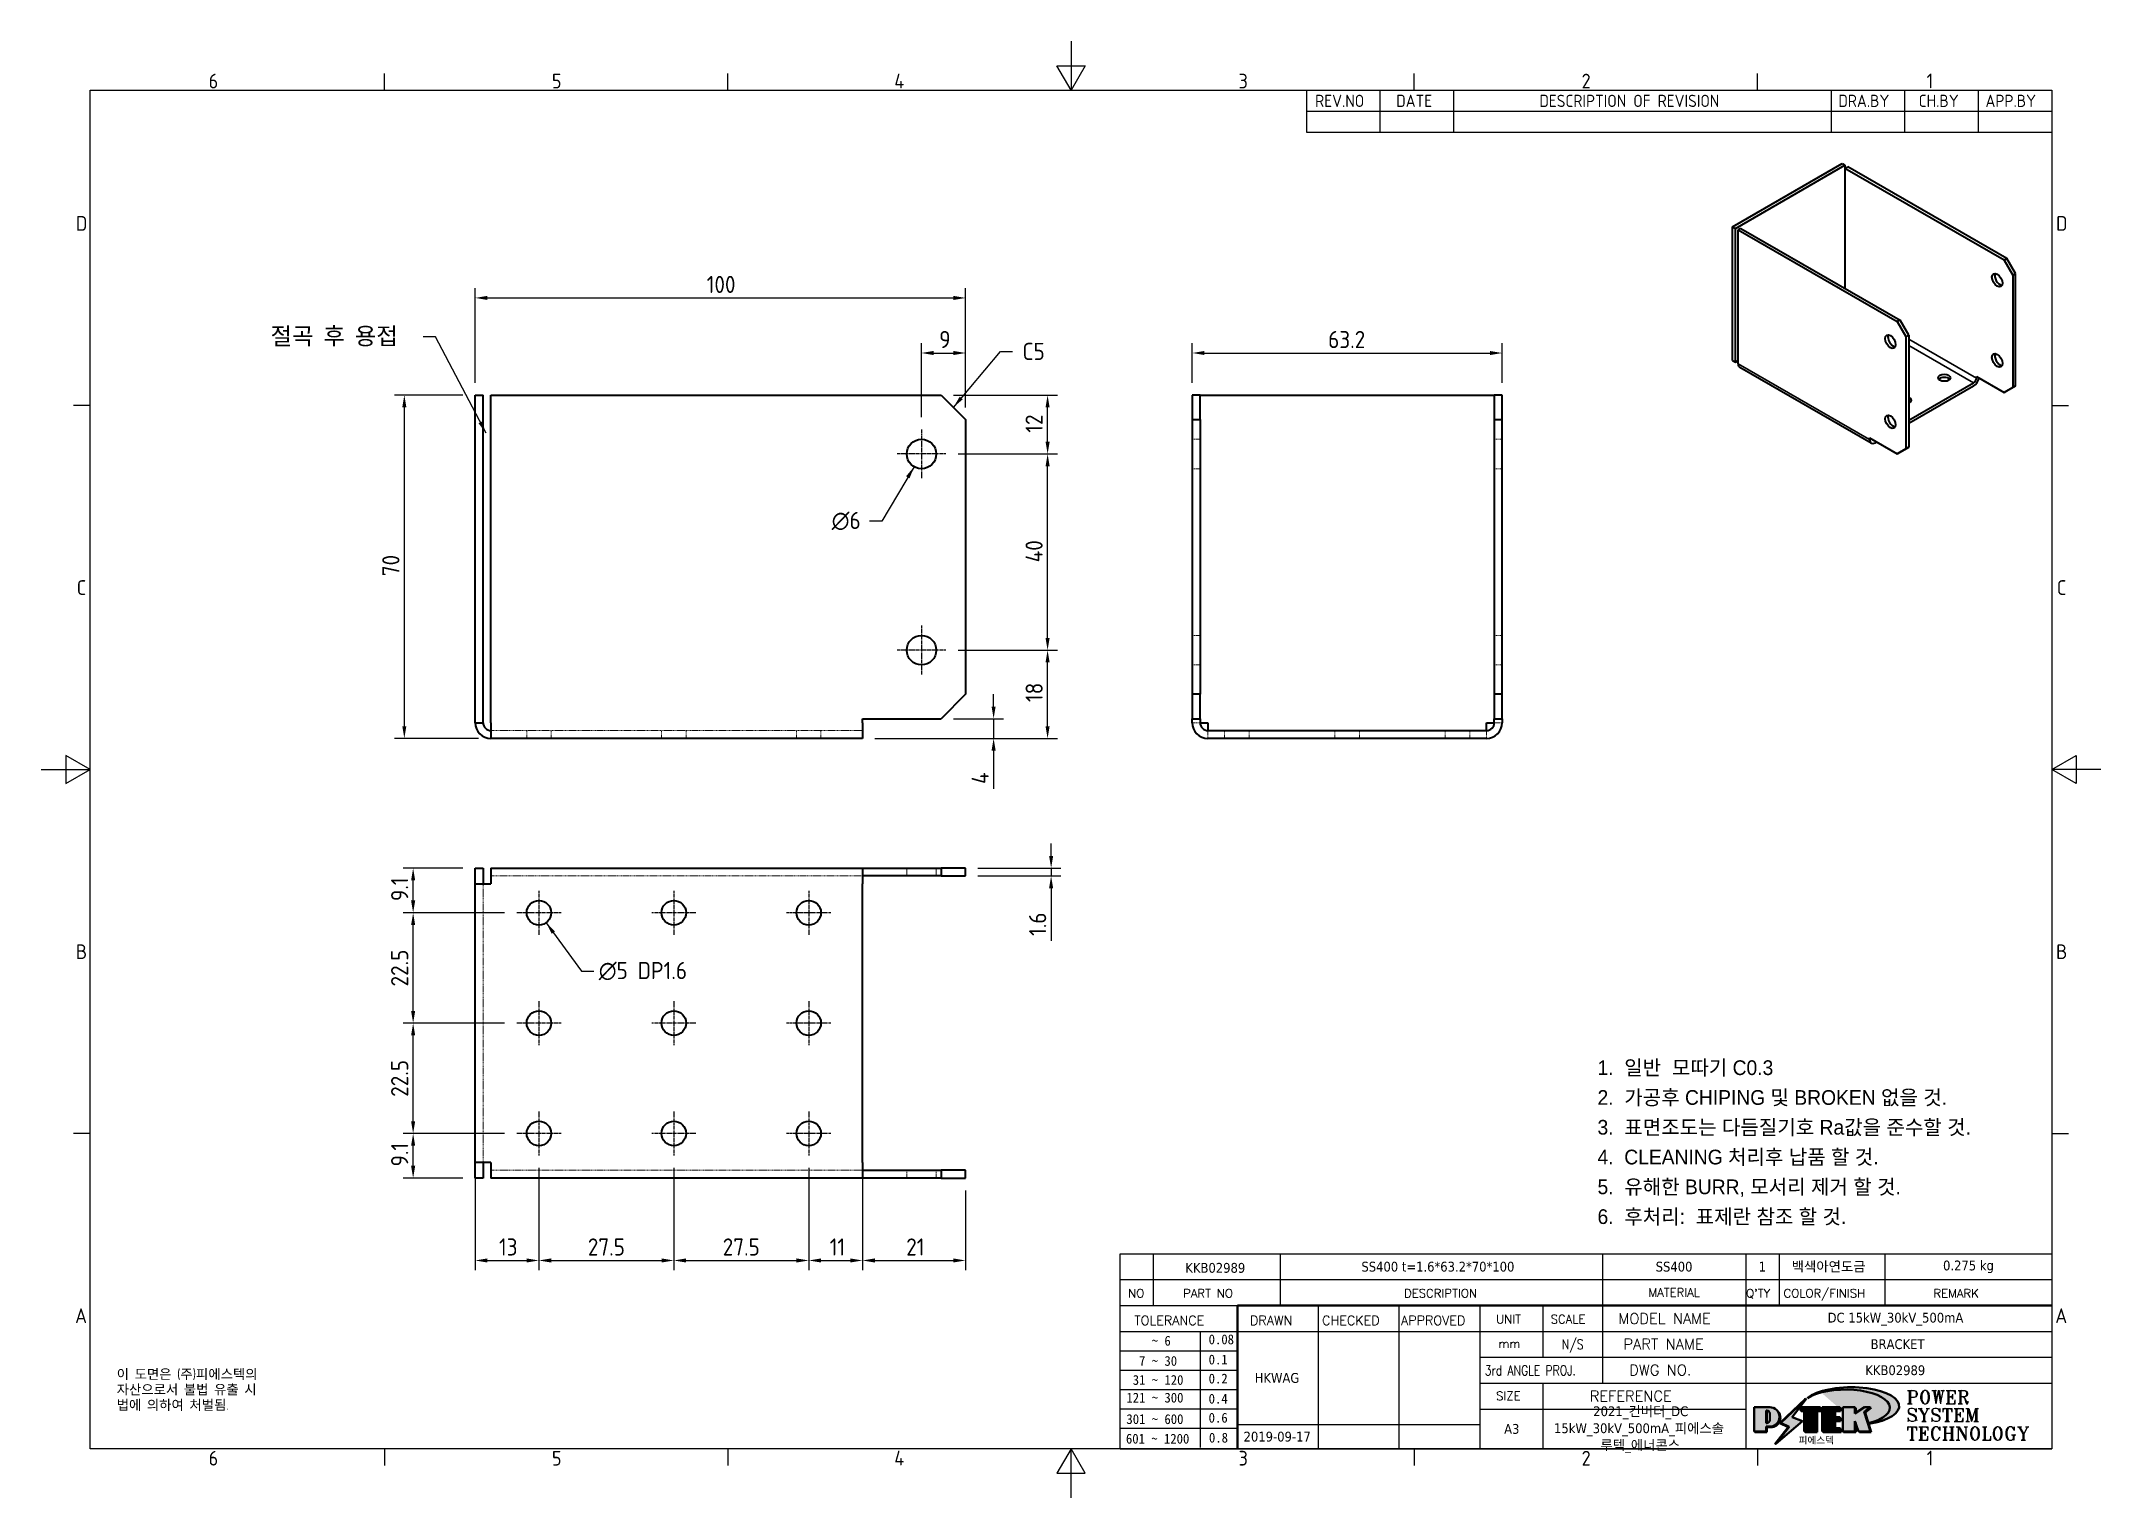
# Model space of a CAD drawing. Header units: millimetres. Extents: x 0 to 420, y 0 to 297.
import ezdxf
from ezdxf.enums import TextEntityAlignment as Align

# ---------------------------------------------------------------- set-up
doc = ezdxf.new("R2010")
doc.units = ezdxf.units.MM
doc.linetypes.add('CHAIN', pattern=[0.7087, 0.4724, -0.0591, 0.1181, -0.0591])
doc.linetypes.add('DASHED', pattern=[0.2067, 0.1654, -0.0413])
doc.layers.get('0').update_dxf_attribs({"color": 3, "lineweight": 25, "true_color": 0x00ff00})
for name, color, linetype, lineweight, true_color in [('가려진 것(ISO)', 2, 'DASHED', 18, 0xffff00), ('가시적인 것(ISO)', 3, 'Continuous', 40, 0x00ff00), ('가시적인 좁은 것(ISO)', 3, 'Continuous', 35, 0x00ff00), ('기호(ISO)', 5, 'Continuous', 25, 0x0000ff), ('제목(ISO)', 5, 'Continuous', 50, 0x0000ff), ('중심 표식(ISO)', 1, 'Continuous', 25, 0xff0000), ('치수(ISO)', 2, 'Continuous', 25, 0xffff00)]:
    doc.layers.add(name, color=color, linetype=linetype, lineweight=lineweight, true_color=true_color)
doc.layers.add('경계(ISO)', color=7, linetype='Continuous', lineweight=25)
doc.layers.add('해치(ISO)', color=7, linetype='Continuous', lineweight=18)
doc.styles.add('HAN_291', font='')
doc.styles.add('HAN_370', font='', dxfattribs={"width": 2})
doc.styles.add('ISO Proportional', font='arial.ttf')
doc.styles.add('ISO ProportionalPSTEK', font='isocp.shx')
doc.styles.add('RC_284', font='ROMANC.shx')
doc.styles.add('RC_287', font='ROMANC.shx')
doc.styles.add('RC_292', font='ROMANC.shx')
doc.styles.add('ROMANT_294', font='romant.shx')
doc.styles.add('문자 텍스트_PSTEK_POSCO', font='isocp.shx')
doc.styles.add('치수 텍스트_PSTEK_POSCO', font='isocp.shx')
doc.styles.add('텍스트 스타일198', font='tahoma.ttf')
doc.styles.add('텍스트 스타일333', font='ROMANC.shx', dxfattribs={"width": 0.800000011920929})
doc.styles.get('HAN_291').set_extended_font_data('GulimChe')
doc.styles.get('HAN_370').set_extended_font_data('GulimChe')
doc.dimstyles.new('치수_PSTEK_POSCO', dxfattribs={"dimtxt": 3.5, "dimasz": 2.5, "dimexe": 2, "dimexo": 2.5, "dimgap": 1, "dimtad": 1, "dimrnd": 1e-08, "dimdsep": 46, "dimtxsty": '치수 텍스트_PSTEK_POSCO', "dimcen": 0.09, "dimdle": 10, "dimclrd": 7, "dimclre": 7, "dimclrt": 2, "dimadec": 1, "dimazin": 2, "dimtfac": 1, "dimtmove": 0, "dimatfit": 3, "dimfxl": 1, "dimtolj": 1, "dimlwd": -1, "dimlwe": -1, "dimarcsym": 0})
doc.dimstyles.new('치수_PSTEK_POSCO$7', dxfattribs={"dimtxt": 3.5, "dimasz": 2.5, "dimexe": 2, "dimexo": 2.5, "dimgap": 1, "dimtad": 1, "dimrnd": 1e-08, "dimdsep": 46, "dimtxsty": '치수 텍스트_PSTEK_POSCO', "dimcen": 0.09, "dimdle": 10, "dimclrd": 7, "dimclre": 7, "dimclrt": 2, "dimadec": 1, "dimazin": 2, "dimtfac": 1, "dimtmove": 0, "dimatfit": 3, "dimfxl": 1, "dimtolj": 1, "dimlwd": -1, "dimlwe": -1, "dimarcsym": 0})

msp = doc.modelspace()

# ---------------------------------------------------------------- texts
at = {"layer": '기호(ISO)', "color": 2, "true_color": 0xffff00, "insert": (46.75953303777261, 236.697374331407), "char_height": 3.499999940395355, "width": 30.12336015701294, "attachment_point": 4, "style": '치수 텍스트_PSTEK_POSCO'}
msp.add_mtext('{\\fISOCP|b0|i0;\\H3.5000;절곡 후 용접}', dxfattribs=at)
at = {"layer": '기호(ISO)', "color": 2, "true_color": 0xffff00, "insert": (200.1027592707309, 233.7464667953651), "char_height": 3.499999940395355, "attachment_point": 4, "style": '치수 텍스트_PSTEK_POSCO'}
msp.add_mtext('{C5}', dxfattribs=at)
at = {"layer": '기호(ISO)', "color": 2, "true_color": 0xffff00, "char_height": 3.499999940395355, "attachment_point": 4, "line_spacing_factor": 0.612500011920929, "style": '치수 텍스트_PSTEK_POSCO'}
for s, insert, width in [('{\\fAIGDT|b0|i0;\\H3.5000;n\\fisocp|b0|i0;\\H3.5000;6}', (161.2024271342189, 199.1639002873671), 6.712837305665005), ('{\\fAIGDT|b0|i0;\\H3.5000;n\\fisocp|b0|i0;\\H3.5000;5 DP1.6}', (113.7049103673949, 107.3936718898752), 20.46099588274956)]:
    msp.add_mtext(s, dxfattribs=dict(at, insert=insert, width=width))
at = {"layer": '기호(ISO)', "color": 7, "insert": (15.39462540488438, 26.22827243992431), "char_height": 2.000000029802322, "width": 51.24013826054251, "attachment_point": 1, "line_spacing_factor": 0.9442214369773865, "style": '문자 텍스트_PSTEK_POSCO'}
msp.add_mtext('{이 도면은 (주)피에스텍의\\P자산으로서 불법 유출 시 \\P법에 의하여 처벌됨.}', dxfattribs=at)

# ---------------------------------------------------------------- blocks, each defined once
blk = doc.blocks.new('경계 Default Border')
at = {"layer": '경계(ISO)'}
for p, q in [((70, 287.0000076293945), (70, 290.4000091552734)), ((140, 287.0000076293945), (140, 290.4000091552734)), ((280, 287.0000076293945), (280, 290.4000091552734)), ((350, 287.0000076293945), (350, 290.4000091552734)), ((10, 222.7499961853027), (6.599999666213989, 222.7499961853027)), ((410, 222.7499961853027), (413.4000015258789, 222.7499961853027)), ((10, 74.25000190734863), (6.599999666213989, 74.25000190734863)), ((410, 74.25000190734863), (413.4000015258789, 74.25000190734863)), ((70, 10), (70, 6.599999666213989)), ((140, 10), (140, 6.599999666213989)), ((280, 10), (280, 6.599999666213989)), ((350, 10), (350, 6.599999666213989))]:
    blk.add_line(p, q, dxfattribs=at)
at = {"layer": '경계(ISO)', "flags": 128}
for points in [[(210, 297.0000076293945), (210, 287.0000076293945), (207.1132469177246, 292.0000076293945), (212.8867530822754, 292.0000076293945), (210, 287.0000076293945)], [(10, 10), (10, 287.0000076293945), (410, 287.0000076293945), (410, 10), (10, 10)], [(0, 148.5000038146973), (10, 148.5000038146973), (5, 151.3867473602295), (5, 145.6132507324219), (10, 148.5000038146973)], [(420, 148.5000038146973), (410, 148.5000038146973), (415, 151.3867473602295), (415, 145.6132507324219), (410, 148.5000038146973)], [(210, 0), (210, 10), (207.1132469177246, 5), (212.8867530822754, 5), (210, 10)]]:
    blk.add_lwpolyline(points, dxfattribs=at)
at = {"layer": '경계(ISO)', "color": 2, "true_color": 0xffff00, "char_height": 3.00000011920929, "attachment_point": 7, "style": '문자 텍스트_PSTEK_POSCO'}
for s, insert in [('6', (34.14453946055966, 287.3713945155963)), ('5', (104.1445394605597, 287.3713945155963)), ('4', (173.9734701308116, 287.4)), ('3', (244.1685395229535, 287.3713945155963)), ('2', (314.127739416884, 287.3713945155963)), ('1', (384.4860661041481, 287.4)), ('D', (7.078270083685684, 258.3463944559917)), ('D', (410.878270202895, 258.3463944559917)), ('C', (7.244539400955009, 184.0963944559917)), ('C', (411.0445395201643, 184.0963944559917)), ('B', (7.078270083685684, 109.8463944559917)), ('B', (410.878270202895, 109.8463944559917)), ('A', (6.914400698149937, 35.61784856929444)), ('A', (410.7144008173592, 35.61784856929444)), ('6', (34.14453946055966, 6.57139439638704)), ('5', (104.1445394605597, 6.57139439638704)), ('4', (173.9734701308116, 6.59999988079071)), ('3', (244.1685395229535, 6.57139439638704)), ('2', (314.127739416884, 6.57139439638704)), ('1', (384.4860661041481, 6.59999988079071))]:
    blk.add_mtext(s, dxfattribs=dict(at, insert=insert))
blk = doc.blocks.new('제목 블록 PSTEK')
at = {"true_color": 0x848484}
for points in [[(317.2195697678507, 17.0593801673321), (322.0326348870767, 21.62682475217465), (322.2781991042243, 21.94392121864296), (317.0471853425802, 16.97985676345368), (318.7512090904202, 16.1899260703855), (316.0018030350395, 12.71868385740789), (316.3356552234328, 13.00206718743325), (318.9235935156908, 16.2694494742633)], [(321.9846681452406, 19.60711530335299), (321.4042753185749, 19.60711530335299), (321.4042753185749, 19.45905590879572), (321.9846681452406, 19.45905590879572)], [(324.6615819988275, 19.45905590879572), (325.4196460989604, 19.45905590879572), (325.4196460989604, 20.11051724484596), (325.2419748254881, 20.11051724484596), (325.2419748254881, 19.60711530335299), (324.4839107253602, 19.60711530335299), (324.4839107253602, 15.3430047401139), (322.1623394187076, 15.3430047401139), (322.1623394187076, 15.19494534555726), (324.6615819988275, 15.19494534555726)], [(328.2914414389548, 19.45905590879572), (329.4054050004294, 19.45905590879572), (329.4054050004294, 20.11051724484596), (329.2277337269622, 20.11051724484596), (329.2277337269622, 19.60711530335299), (328.1137701654877, 19.60711530335299), (328.1137701654877, 18.25543873810179), (328.2914414389548, 18.25543873810179)], [(328.2914414389548, 17.41554667867274), (329.4054050004294, 17.41554667867274), (329.4054050004294, 18.10737934354514), (329.2277337269622, 18.10737934354514), (329.2277337269622, 17.56360607323003), (328.1137701654877, 17.56360607323003), (328.1137701654877, 15.9944660761648), (328.2914414389548, 15.9944660761648)], [(332.5088862584528, 16.92964231796647), (332.3312149849806, 17.43186301645164), (332.3312149849806, 15.3430047401139), (330.0369607660135, 15.3430047401139), (330.0369607660135, 15.19494534555726), (332.5088862584528, 15.19494534555726)], [(332.5088862584528, 20.1105172448466), (332.3312149849806, 20.1105172448466), (332.3312149849806, 18.99741471888368), (332.5088862584528, 19.11081371413894)], [(335.6156307331414, 20.11051724484596), (335.2535118015555, 20.11051724484596), (334.2514536401189, 19.30614745124769), (335.4855464857051, 15.3430047401139), (333.1954852176545, 15.3430047401139), (333.2478643833523, 15.19494534555726), (335.6632177591723, 15.19494534555726), (334.4291249135862, 19.15808805669106)], [(329.5356972676428, 15.8464066816075), (329.3580259941756, 15.8464066816075), (329.3580259941756, 15.3430047401139), (325.8342124037171, 15.3430047401139), (325.8342124037171, 15.19494534555726), (329.5356972676428, 15.19494534555726)]]:
    blk.add_hatch(color=252, dxfattribs=at).paths.add_polyline_path(points)
at = {"true_color": 0x0000ff}
blk.add_hatch(color=5, dxfattribs=at).paths.add_polyline_path([(321.6183518841322, 17.4193704504104), (319.5281351041078, 18.24969419629727), (322.4505835294948, 22.02344462252142), (317.2195697678507, 17.0593801673321), (318.9235935156908, 16.2694494742633), (316.1741874603099, 12.79820726128571)])
at = {"true_color": 0xff0000}
h = blk.add_hatch(color=1, dxfattribs=at)
edge = h.paths.add_edge_path(flags=0)
edge.add_line((314.2242174273352, 19.60711530335299), (314.2242174273352, 17.00126995915134))
edge.add_line((314.2242174273352, 17.00126995915134), (314.3485873187598, 17.00126995915134))
edge.add_arc((314.3485873187598, 17.6527312952023), 0.6514613360509371, 270, 360)
edge.add_line((315.0000486548106, 17.6527312952023), (315.0000486548106, 18.95565396730211))
edge.add_arc((314.3485873187598, 18.95565396730212), 0.6514613360508712, 0, 90)
edge.add_line((314.3485873187598, 19.60711530335299), (314.2242174273352, 19.60711530335299))
edge = h.paths.add_edge_path()
edge.add_arc((314.9847713324306, 18.28938669179658), 1.969189947606664, 269.9999999999959, 450)
edge.add_line((314.9847713324306, 20.25857663940318), (311.7664314776902, 20.25857663940324))
edge.add_line((311.7664314776902, 20.25857663940324), (311.7664314776902, 15.3430047401139))
edge.add_line((311.7664314776902, 15.3430047401139), (314.2242174273352, 15.3430047401139))
edge.add_line((314.2242174273352, 15.3430047401139), (314.2242174273352, 16.32019674418991))
edge.add_line((314.2242174273352, 16.32019674418991), (314.9847713324307, 16.32019674418991))
at = {"true_color": 0x848484}
h = blk.add_hatch(color=252, dxfattribs=at)
edge = h.paths.add_edge_path()
edge.add_arc((314.9847713324309, 18.28938669179657), 1.969189947606666, 270, 406.8278729790604)
edge.add_arc((315.1624426058984, 18.1413272972396), 1.969189947606962, -90, 53.560984836317004, ccw=False)
edge.add_line((315.1624426058984, 16.17213734963263), (314.4018887008024, 16.17213734963263))
edge.add_line((314.4018887008024, 16.17213734963263), (314.4018887008024, 15.19494534555726))
edge.add_line((314.4018887008024, 15.19494534555726), (311.9441027511573, 15.19494534555726))
edge.add_line((311.9441027511573, 15.19494534555726), (311.9441027511573, 15.3430047401139))
edge.add_line((311.9441027511573, 15.3430047401139), (314.2242174273352, 15.3430047401139))
edge.add_line((314.2242174273352, 15.3430047401139), (314.2242174273352, 16.32019674418991))
edge.add_line((314.2242174273352, 16.32019674418991), (314.9847713324309, 16.32019674418991))
h = blk.add_hatch(color=252, dxfattribs=at)
edge = h.paths.add_edge_path()
edge.add_line((314.4018887008024, 19.45905590879572), (314.5262585922315, 19.45905590879572))
edge.add_arc((314.5262585922314, 18.80759457274939), 0.6514613360463194, 60.4189348879147, 90.00000000000318, ccw=False)
edge.add_arc((314.3485873187602, 18.95565396730057), 0.6514613360524251, 39.96992292766206, 90.00000000009999)
edge.add_line((314.3485873187591, 19.60711530335307), (314.2242174273352, 19.60711530335298))
edge.add_line((314.2242174273352, 19.60711530335299), (314.2242174273352, 17.00126995915134))
edge.add_line((314.2242174273352, 17.00126995915134), (314.3485873187591, 17.00126995915134))
edge.add_arc((314.3485873187568, 17.652731295233), 0.6514613360816299, 270.0000000002, 274.6930825552478)
edge.add_line((314.4018887008024, 17.0034541317032), (314.4018887008024, 19.45905590879572))
at = {"true_color": 0xff0000}
for points in [[(324.4839107253602, 19.60711530335299), (325.2419748254881, 19.60711530335299), (325.2419748254881, 20.25857663940324), (321.2266040451076, 20.25857663940324), (321.2266040451076, 19.60711530335299), (321.9846681452406, 19.60711530335299), (321.9846681452406, 15.3430047401139), (324.4839107253602, 15.3430047401139)], [(329.2277337269622, 20.25857663940324), (325.65654113025, 20.25857663940324), (325.65654113025, 15.3430047401139), (329.3580259941756, 15.3430047401139), (329.3580259941756, 15.9944660761648), (328.1137701654877, 15.9944660761648), (328.1137701654877, 17.56360607323003), (329.2277337269622, 17.56360607323003), (329.2277337269622, 18.25543873810179), (328.1137701654877, 18.25543873810179), (328.1137701654877, 19.60711530335299), (329.2277337269622, 19.60711530335299)], [(332.3312149849806, 20.25857663940324), (329.8592894925411, 20.25857663940324), (329.8592894925411, 15.3430047401139), (332.3312149849806, 15.3430047401139), (332.3312149849806, 17.4318630164523), (333.0701931098801, 15.3430047401139), (335.4855464857051, 15.3430047401139), (334.2514536401189, 19.30614745124769), (335.4379594596742, 20.25857663940324), (334.3071782107978, 20.25857663940324), (332.3312149849806, 18.99741471888304)]]:
    blk.add_hatch(color=1, dxfattribs=at).paths.add_polyline_path(points)
at = {"layer": '해치(ISO)', "true_color": 0x27d1fc}
h = blk.add_hatch(color=140, dxfattribs=at)
edge = h.paths.add_edge_path()
edge.add_ellipse((330.3660919371412, 20.15576403068321), major_axis=(9.100907360794343, 0), ratio=0.4069904968023172, start_angle=301.3098473703837, end_angle=507.7436900681698)
edge.add_ellipse((331.5340919371412, 20.4634168429492), major_axis=(-9.82350664112931, 0), ratio=0.3942600559756514, start_angle=111.51207141178469, end_angle=334.47025347086895, ccw=False)
edge.add_line((335.1363447531188, 16.8601935978785), (335.0955236905705, 16.99119398620872))
at = {"color": 180, "true_color": 0x3f00ff}
for p, q in [((182.475792979055, 11.79100474011392), (182.4757929790549, 51.56524660363496)), ((182.4757929790549, 51.56524660363496), (372.4757929537551, 51.56524660363496)), ((189.2651435055721, 51.56524660363496), (189.2651435055722, 41.00524660363494)), ((215.2152739891528, 41.00524660363494), (215.2152739891528, 51.56524660363496)), ((280.8758854511282, 51.56524660363496), (280.8758854511282, 41.00524660363494)), ((310.0881549537552, 51.56524660363496), (310.0881549537553, 41.00524660363494)), ((316.9044520275131, 51.56524660363496), (316.9044520275127, 41.00524660363494)), ((338.4566026226726, 51.56524660363496), (338.4566026226727, 41.00524660363494)), ((372.4757929537551, 51.56524660363496), (372.4757929537551, 11.79100474011389)), ((182.475792979055, 46.2852466036349), (372.4757929537551, 46.28524660363492)), ((182.475792979055, 41.00524660363493), (206.451475290024, 41.00524660363493)), ((222.9401812389276, 11.79100474011392), (222.9401812389276, 41.00524660363494)), ((239.4288871878316, 11.79100474011392), (239.4288871878316, 41.00524660363494)), ((255.9175931367356, 11.79100474011392), (255.9175931367356, 41.00524660363494)), ((268.6918866058747, 41.00524660363494), (268.6918866058747, 30.44524660363498)), ((280.8758854511282, 41.00524660363494), (280.8758854511282, 25.16524660363502)), ((310.088154953755, 41.00524660363494), (310.088154953755, 11.79100474011392)), ((182.475792979055, 35.72524660363497), (206.451475290024, 35.72524660363497)), ((198.8621818849491, 12.02524660363491), (198.8621818849491, 35.72524660363497)), ((206.451475290024, 35.72524660363497), (372.4757929537551, 35.72524660363497)), ((182.475792979055, 31.77524660363492), (206.451475290024, 31.77524660363492)), ((255.917593136736, 30.44524660363498), (372.4757929537552, 30.44524660363501)), ((182.475792979055, 27.82524660363487), (206.451475290024, 27.82524660363487)), ((182.475792979055, 23.87524660363505), (206.451475290024, 23.87524660363505)), ((255.9175931367359, 25.16524660363502), (372.4757929537552, 25.165246603635)), ((268.6918866058744, 25.16524660363502), (268.6918866058744, 11.79100474011392)), ((182.475792979055, 19.92524660363478), (206.451475290024, 19.92524660363478)), ((255.9175931367359, 19.88524660363481), (310.0881549537553, 19.88524660363481)), ((182.475792979055, 15.97524660363496), (206.451475290024, 15.97524660363496)), ((206.451475290024, 16.74100474011396), (255.9175931367359, 16.74100474011396)), ((182.475792979055, 11.79100474011392), (372.4757929537551, 11.79100474011389))]:
    blk.add_line(p, q, dxfattribs=at)
at = {"color": 7, "lineweight": 50}
for p, q in [((206.4514752900237, 11.79100474011392), (206.4514752900237, 41.00524660363494)), ((206.451475290024, 41.00524660363494), (372.4757929537551, 41.00524660363496))]:
    blk.add_line(p, q, dxfattribs=at)
at = {"color": 7}
for p, q in [((322.2781991042243, 21.94392121864296), (317.0471853425802, 16.97985676345368)), ((322.4505835294948, 22.02344462252142), (317.2195697678507, 17.0593801673321)), ((317.2195697678507, 17.0593801673321), (322.0326348870767, 21.62682475217465)), ((319.5281351041078, 18.24969419629727), (322.4505835294948, 22.02344462252142)), ((322.0326348870767, 21.62682475217465), (322.2781991042243, 21.94392121864296)), ((311.7664314776902, 20.25900474011391), (311.7664314776902, 15.34300474011391)), ((314.9847713324309, 20.25857663940324), (311.7664314776902, 20.25857663940324)), ((314.9847713324309, 20.25857663940324), (311.7664314776902, 20.25857663940324)), ((311.7664314776902, 20.25857663940324), (311.7664314776902, 15.3430047401139)), ((314.2242174273352, 17.00126995915134), (314.2242174273352, 19.60711530335299)), ((314.2242174273352, 19.60711530335299), (314.3485873187591, 19.60711530335299)), ((314.3485873187591, 19.60711530335299), (314.2242174273352, 19.60711530335299)), ((314.2242174273352, 19.60711530335299), (314.2242174273352, 17.00126995915134)), ((314.2242174273352, 17.00126995915134), (314.2242174273352, 19.60711530335299)), ((314.2242174273352, 19.60711530335299), (314.3485873187591, 19.60711530335299)), ((314.3485873187591, 17.00126995915134), (314.2242174273352, 17.00126995915134)), ((314.2242174273352, 17.00126995915134), (314.3485873187591, 17.00126995915134)), ((314.3485873187591, 17.00126995915134), (314.2242174273352, 17.00126995915134)), ((314.4018887008024, 19.45905590879572), (314.5262585922314, 19.45905590879572)), ((314.4018887008024, 17.0034541317032), (314.4018887008024, 19.45905590879572)), ((315.0000486548106, 18.95565396730275), (315.0000486548106, 17.65273129520161)), ((315.0000486548106, 18.95565396730275), (315.0000486548106, 17.65273129520161)), ((316.1741874603099, 12.79820726128571), (321.6183518841322, 17.4193704504104)), ((317.0471853425802, 16.97985676345368), (318.7512090904202, 16.1899260703855)), ((318.9235935156908, 16.2694494742633), (317.2195697678507, 17.0593801673321)), ((317.2195697678507, 17.0593801673321), (318.9235935156908, 16.2694494742633)), ((321.6183518841322, 17.4193704504104), (319.5281351041078, 18.24969419629727)), ((325.2419748254881, 20.25857663940324), (321.2266040451076, 20.25857663940324)), ((321.2266040451076, 20.25857663940324), (321.2266040451076, 19.60711530335299)), ((325.2419748254881, 20.25857663940324), (321.2266040451076, 20.25857663940324)), ((321.2266040451076, 20.25857663940324), (321.2266040451076, 19.60711530335299)), ((321.2266040451076, 19.60711530335299), (321.9846681452406, 19.60711530335299)), ((321.2266040451076, 19.60711530335299), (321.9846681452406, 19.60711530335299)), ((321.4042753185749, 19.60711530335299), (321.4042753185749, 19.45905590879572)), ((321.9846681452406, 19.60711530335299), (321.4042753185749, 19.60711530335299)), ((321.4042753185749, 19.45905590879572), (321.9846681452406, 19.45905590879572)), ((321.9846681452406, 19.60711530335299), (321.9846681452406, 15.3430047401139)), ((321.9846681452406, 19.45905590879572), (321.9846681452406, 19.60711530335299)), ((321.9846681452406, 19.60711530335299), (321.9846681452406, 15.3430047401139)), ((324.4839107253602, 19.60711530335299), (325.2419748254881, 19.60711530335299)), ((324.4839107253602, 15.3430047401139), (324.4839107253602, 19.60711530335299)), ((325.2419748254881, 19.60711530335299), (324.4839107253602, 19.60711530335299)), ((324.4839107253602, 19.60711530335299), (324.4839107253602, 15.3430047401139)), ((324.4839107253602, 19.60711530335299), (325.2419748254881, 19.60711530335299)), ((324.4839107253602, 15.3430047401139), (324.4839107253602, 19.60711530335299)), ((324.6615819988275, 19.45905590879572), (325.4196460989604, 19.45905590879572)), ((324.6615819988275, 15.19494534555726), (324.6615819988275, 19.45905590879572)), ((325.2419748254881, 19.60711530335299), (325.2419748254881, 20.25857663940324)), ((325.2419748254881, 19.60711530335299), (325.2419748254881, 20.25857663940324)), ((325.4196460989604, 20.11051724484596), (325.2419748254881, 20.11051724484596)), ((325.2419748254881, 20.11051724484596), (325.2419748254881, 19.60711530335299)), ((325.4196460989604, 19.45905590879572), (325.4196460989604, 20.11051724484596)), ((329.2277337269622, 20.25857663940324), (325.65654113025, 20.25857663940324)), ((325.65654113025, 20.25857663940324), (325.65654113025, 15.3430047401139)), ((325.65654113025, 20.25857663940324), (325.65654113025, 15.3430047401139)), ((329.2277337269622, 20.25857663940324), (325.65654113025, 20.25857663940324)), ((328.1137701654877, 18.25543873810179), (328.1137701654877, 19.60711530335299)), ((328.1137701654877, 19.60711530335299), (329.2277337269622, 19.60711530335299)), ((329.2277337269622, 19.60711530335299), (328.1137701654877, 19.60711530335299)), ((328.1137701654877, 19.60711530335299), (328.1137701654877, 18.25543873810179)), ((328.1137701654877, 18.25543873810179), (328.1137701654877, 19.60711530335299)), ((328.1137701654877, 19.60711530335299), (329.2277337269622, 19.60711530335299)), ((329.2277337269622, 18.25543873810179), (328.1137701654877, 18.25543873810179)), ((328.1137701654877, 18.25543873810179), (328.2914414389548, 18.25543873810179)), ((329.2277337269622, 18.25543873810179), (328.1137701654877, 18.25543873810179)), ((328.1137701654877, 17.56360607323003), (329.2277337269622, 17.56360607323003)), ((328.1137701654877, 15.9944660761648), (328.1137701654877, 17.56360607323003)), ((329.2277337269622, 17.56360607323003), (328.1137701654877, 17.56360607323003)), ((328.1137701654877, 17.56360607323003), (328.1137701654877, 15.9944660761648)), ((328.1137701654877, 17.56360607323003), (329.2277337269622, 17.56360607323003)), ((328.1137701654877, 15.9944660761648), (328.1137701654877, 17.56360607323003)), ((328.2914414389548, 18.25543873810179), (328.2914414389548, 19.45905590879572)), ((328.2914414389548, 19.45905590879572), (329.4054050004294, 19.45905590879572)), ((328.2914414389548, 15.9944660761648), (328.2914414389548, 17.41554667867274)), ((328.2914414389548, 17.41554667867274), (329.4054050004294, 17.41554667867274)), ((329.2277337269622, 19.60711530335299), (329.2277337269622, 20.25857663940324)), ((329.2277337269622, 19.60711530335299), (329.2277337269622, 20.25857663940324)), ((329.4054050004294, 20.11051724484596), (329.2277337269622, 20.11051724484596)), ((329.2277337269622, 20.11051724484596), (329.2277337269622, 19.60711530335299)), ((329.2277337269622, 17.56360607323003), (329.2277337269622, 18.25543873810179)), ((329.2277337269622, 17.56360607323003), (329.2277337269622, 18.25543873810179)), ((329.4054050004294, 18.10737934354514), (329.2277337269622, 18.10737934354514)), ((329.2277337269622, 18.10737934354514), (329.2277337269622, 17.56360607323003)), ((329.4054050004294, 19.45905590879572), (329.4054050004294, 20.11051724484596)), ((329.4054050004294, 17.41554667867274), (329.4054050004294, 18.10737934354514)), ((332.3312149849806, 20.25857663940324), (329.8592894925411, 20.25857663940324)), ((329.8592894925411, 20.25857663940324), (329.8592894925411, 15.3430047401139)), ((329.8592894925411, 20.25857663940324), (329.8592894925411, 15.3430047401139)), ((332.3312149849806, 20.25857663940324), (329.8592894925411, 20.25857663940324)), ((334.3071782107978, 20.25857663940324), (332.3312149849806, 18.99741471888304)), ((332.3312149849806, 18.99741471888304), (332.3312149849806, 20.25857663940324)), ((334.3071782107978, 20.25857663940324), (332.3312149849806, 18.99741471888304)), ((332.3312149849806, 18.99741471888304), (332.3312149849806, 20.25857663940324)), ((332.5088862584528, 20.1105172448466), (332.3312149849806, 20.1105172448466)), ((332.3312149849806, 20.1105172448466), (332.3312149849806, 18.99741471888368)), ((332.3312149849806, 18.99741471888368), (332.5088862584528, 19.11081371413894)), ((332.3312149849806, 17.4318630164523), (333.0701931098801, 15.3430047401139)), ((332.3312149849806, 15.3430047401139), (332.3312149849806, 17.4318630164523)), ((332.5088862584528, 16.92964231796647), (332.3312149849806, 17.43186301645164)), ((332.3312149849806, 17.43186301645164), (332.3312149849806, 15.3430047401139)), ((332.3312149849806, 17.4318630164523), (333.0701931098801, 15.3430047401139)), ((332.3312149849806, 15.3430047401139), (332.3312149849806, 17.4318630164523)), ((332.5088862584528, 19.11081371413894), (332.5088862584528, 20.1105172448466)), ((332.5088862584528, 15.19494534555726), (332.5088862584528, 16.92964231796647)), ((334.2514536401189, 19.30614745124769), (335.4379594596742, 20.25857663940324)), ((334.2514536401189, 19.30614745124769), (335.4379594596742, 20.25857663940324)), ((335.2535118015555, 20.11051724484596), (334.2514536401189, 19.30614745124769)), ((335.4855464857051, 15.3430047401139), (334.2514536401189, 19.30614745124769)), ((334.2514536401189, 19.30614745124769), (335.4855464857051, 15.3430047401139)), ((335.4855464857051, 15.3430047401139), (334.2514536401189, 19.30614745124769)), ((335.4379594596742, 20.25857663940324), (334.3071782107978, 20.25857663940324)), ((335.4379594596742, 20.25857663940324), (334.3071782107978, 20.25857663940324)), ((334.4291249135862, 19.15808805669104), (335.6156307331414, 20.11051724484596)), ((335.6632177591723, 15.19494534555726), (334.4291249135862, 19.15808805669104)), ((335.6156307331414, 20.11051724484596), (335.2535118015555, 20.11051724484596)), ((345.0447381189468, 17.50375595811051), (344.9867755289346, 17.689895936919)), ((311.7664314776902, 15.3430047401139), (314.2242174273352, 15.3430047401139)), ((311.7664314776902, 15.3430047401139), (314.2242174273352, 15.3430047401139)), ((314.2242174273352, 15.3430047401139), (311.9441027511573, 15.3430047401139)), ((311.9441027511573, 15.3430047401139), (311.9441027511573, 15.19494534555726)), ((311.9441027511573, 15.19494534555726), (314.4018887008024, 15.19494534555726)), ((314.2242174273352, 16.32019674418991), (314.9847713324309, 16.32019674418991)), ((314.2242174273352, 15.3430047401139), (314.2242174273352, 16.32019674418991)), ((314.9847713324309, 16.32019674418991), (314.2242174273352, 16.32019674418991)), ((314.2242174273352, 16.32019674418991), (314.2242174273352, 15.3430047401139)), ((314.2242174273352, 16.32019674418991), (314.9847713324309, 16.32019674418991)), ((314.2242174273352, 15.3430047401139), (314.2242174273352, 16.32019674418991)), ((314.4018887008024, 16.17213734963263), (315.162442605898, 16.17213734963263)), ((314.4018887008024, 15.19494534555726), (314.4018887008024, 16.17213734963263)), ((318.7512090904202, 16.1899260703855), (316.0018030350395, 12.71868385740789)), ((316.0018030350395, 12.71868385740789), (316.3356552234328, 13.00206718743325)), ((318.9235935156908, 16.2694494742633), (316.1741874603099, 12.79820726128571)), ((316.3356552234328, 13.00206718743325), (318.9235935156908, 16.2694494742633)), ((321.9846681452406, 15.3430047401139), (324.4839107253602, 15.3430047401139)), ((321.9846681452406, 15.3430047401139), (324.4839107253602, 15.3430047401139)), ((324.4839107253602, 15.3430047401139), (322.1623394187076, 15.3430047401139)), ((322.1623394187076, 15.3430047401139), (322.1623394187076, 15.19494534555726)), ((322.1623394187076, 15.19494534555726), (324.6615819988275, 15.19494534555726)), ((325.65654113025, 15.3430047401139), (329.3580259941756, 15.3430047401139)), ((325.65654113025, 15.3430047401139), (329.3580259941756, 15.3430047401139)), ((329.3580259941756, 15.3430047401139), (325.8342124037171, 15.3430047401139)), ((325.8342124037171, 15.3430047401139), (325.8342124037171, 15.19494534555726)), ((325.8342124037171, 15.19494534555726), (329.5356972676428, 15.19494534555726)), ((329.3580259941756, 15.9944660761648), (328.1137701654877, 15.9944660761648)), ((328.1137701654877, 15.9944660761648), (328.2914414389548, 15.9944660761648)), ((329.3580259941756, 15.9944660761648), (328.1137701654877, 15.9944660761648)), ((329.3580259941756, 15.3430047401139), (329.3580259941756, 15.9944660761648)), ((329.3580259941756, 15.3430047401139), (329.3580259941756, 15.9944660761648)), ((329.5356972676428, 15.8464066816075), (329.3580259941756, 15.8464066816075)), ((329.3580259941756, 15.8464066816075), (329.3580259941756, 15.3430047401139)), ((329.5356972676428, 15.19494534555726), (329.5356972676428, 15.8464066816075)), ((329.8592894925411, 15.3430047401139), (332.3312149849806, 15.3430047401139)), ((329.8592894925411, 15.3430047401139), (332.3312149849806, 15.3430047401139)), ((332.3312149849806, 15.3430047401139), (330.0369607660135, 15.3430047401139)), ((330.0369607660135, 15.3430047401139), (330.0369607660135, 15.19494534555726)), ((330.0369607660135, 15.19494534555726), (332.5088862584528, 15.19494534555726)), ((333.0701931098801, 15.3430047401139), (335.4855464857051, 15.3430047401139)), ((333.0701931098801, 15.3430047401139), (335.4855464857051, 15.3430047401139)), ((335.4855464857051, 15.3430047401139), (333.1954852176545, 15.3430047401139)), ((333.1954852176545, 15.3430047401139), (333.2478643833523, 15.19494534555726)), ((333.2478643833523, 15.19494534555726), (335.6632177591723, 15.19494534555726))]:
    blk.add_line(p, q, dxfattribs=at)
at = {"color": 5, "true_color": 0x0000ff}
for p, q in [((322.4505835294948, 22.02344462252142), (317.2195697678507, 17.0593801673321)), ((319.5281351041078, 18.24969419629727), (322.4505835294948, 22.02344462252142)), ((316.1741874603099, 12.79820726128571), (321.6183518841322, 17.4193704504104)), ((317.2195697678507, 17.0593801673321), (318.9235935156908, 16.2694494742633)), ((321.6183518841322, 17.4193704504104), (319.5281351041078, 18.24969419629727)), ((318.9235935156908, 16.2694494742633), (316.1741874603099, 12.79820726128571))]:
    blk.add_line(p, q, dxfattribs=at)
at = {"color": 1, "true_color": 0xff0000}
for p, q in [((314.9847713324309, 20.25857663940324), (311.7664314776902, 20.25857663940324)), ((311.7664314776902, 20.25857663940324), (311.7664314776902, 15.3430047401139)), ((314.2242174273352, 17.00126995915134), (314.2242174273352, 19.60711530335299)), ((314.2242174273352, 19.60711530335299), (314.3485873187591, 19.60711530335299)), ((314.3485873187591, 17.00126995915134), (314.2242174273352, 17.00126995915134)), ((315.0000486548106, 18.95565396730275), (315.0000486548106, 17.65273129520161)), ((325.2419748254881, 20.25857663940324), (321.2266040451076, 20.25857663940324)), ((321.2266040451076, 20.25857663940324), (321.2266040451076, 19.60711530335299)), ((321.2266040451076, 19.60711530335299), (321.9846681452406, 19.60711530335299)), ((321.9846681452406, 19.60711530335299), (321.9846681452406, 15.3430047401139)), ((324.4839107253602, 19.60711530335299), (325.2419748254881, 19.60711530335299)), ((324.4839107253602, 15.3430047401139), (324.4839107253602, 19.60711530335299)), ((325.2419748254881, 19.60711530335299), (325.2419748254881, 20.25857663940324)), ((329.2277337269622, 20.25857663940324), (325.65654113025, 20.25857663940324)), ((325.65654113025, 20.25857663940324), (325.65654113025, 15.3430047401139)), ((328.1137701654877, 18.25543873810179), (328.1137701654877, 19.60711530335299)), ((328.1137701654877, 19.60711530335299), (329.2277337269622, 19.60711530335299)), ((329.2277337269622, 18.25543873810179), (328.1137701654877, 18.25543873810179)), ((328.1137701654877, 17.56360607323003), (329.2277337269622, 17.56360607323003)), ((328.1137701654877, 15.9944660761648), (328.1137701654877, 17.56360607323003)), ((329.2277337269622, 19.60711530335299), (329.2277337269622, 20.25857663940324)), ((329.2277337269622, 17.56360607323003), (329.2277337269622, 18.25543873810179)), ((332.3312149849806, 20.25857663940324), (329.8592894925411, 20.25857663940324)), ((329.8592894925411, 20.25857663940324), (329.8592894925411, 15.3430047401139)), ((334.3071782107978, 20.25857663940324), (332.3312149849806, 18.99741471888304)), ((332.3312149849806, 18.99741471888304), (332.3312149849806, 20.25857663940324)), ((332.3312149849806, 17.4318630164523), (333.0701931098801, 15.3430047401139)), ((332.3312149849806, 15.3430047401139), (332.3312149849806, 17.4318630164523)), ((334.2514536401189, 19.30614745124769), (335.4379594596742, 20.25857663940324)), ((335.4855464857051, 15.3430047401139), (334.2514536401189, 19.30614745124769)), ((335.4379594596742, 20.25857663940324), (334.3071782107978, 20.25857663940324)), ((311.7664314776902, 15.3430047401139), (314.2242174273352, 15.3430047401139)), ((314.2242174273352, 16.32019674418991), (314.9847713324309, 16.32019674418991)), ((314.2242174273352, 15.3430047401139), (314.2242174273352, 16.32019674418991)), ((321.9846681452406, 15.3430047401139), (324.4839107253602, 15.3430047401139)), ((325.65654113025, 15.3430047401139), (329.3580259941756, 15.3430047401139)), ((329.3580259941756, 15.9944660761648), (328.1137701654877, 15.9944660761648)), ((329.3580259941756, 15.3430047401139), (329.3580259941756, 15.9944660761648)), ((329.8592894925411, 15.3430047401139), (332.3312149849806, 15.3430047401139)), ((333.0701931098801, 15.3430047401139), (335.4855464857051, 15.3430047401139))]:
    blk.add_line(p, q, dxfattribs=at)
at = {"color": 7}
for centre, radius, start, end in [((314.3485873187598, 18.95565396730211), 0.6514613360508712, 0, 90), ((314.3485873187602, 18.95565396730057), 0.6514613360524251, 39.96992292766117, 90), ((314.3485873187598, 18.95565396730212), 0.6514613360508712, 0, 90), ((314.3485873187597, 17.65273129520228), 0.6514613360509381, 270, 0), ((314.3485873187598, 17.6527312952023), 0.6514613360509381, 270, 0), ((314.3485873187568, 17.652731295233), 0.6514613360816299, 270, 274.6930825552478), ((314.5262585922314, 18.80759457274939), 0.6514613360463193, 60.41893488791137, 90), ((314.9847713324309, 18.28938669179658), 1.969189947606665, 270, 90), ((314.9847713324309, 18.28938669179658), 1.969189947606665, 270, 90), ((314.9847713324307, 18.2893866917965), 1.969189947606594, 270, 46.82787297909833), ((315.1624426058984, 18.1413272972396), 1.969189947606961, 270, 53.56098483636067)]:
    blk.add_arc(centre, radius, start, end, dxfattribs=at)
at = {"color": 1, "true_color": 0xff0000}
for centre, radius, start, end in [((314.3485873187598, 18.95565396730211), 0.6514613360508712, 0, 90), ((314.3485873187598, 17.6527312952023), 0.6514613360509381, 270, 0), ((314.9847713324309, 18.28938669179657), 1.969189947606665, 270, 90)]:
    blk.add_arc(centre, radius, start, end, dxfattribs=at)
at = {"layer": '제목(ISO)', "lineweight": 18}
blk.add_line((182.475792979055, 35.72500474011393), (182.475792979055, 11.79100474011392), dxfattribs=at)
at = {"layer": '제목(ISO)'}
for p, q in [((322.2781991042243, 21.94392121864296), (317.0471853425802, 16.97985676345368)), ((322.4505835294948, 22.02344462252142), (317.2195697678507, 17.0593801673321)), ((317.2195697678507, 17.0593801673321), (322.0326348870767, 21.62682475217465)), ((319.5281351041078, 18.24969419629727), (322.4505835294948, 22.02344462252142)), ((322.0326348870767, 21.62682475217465), (322.2781991042243, 21.94392121864296)), ((314.9847713324306, 20.25857663940324), (311.7664314776902, 20.25857663940324)), ((311.7664314776902, 20.25857663940324), (311.7664314776902, 15.3430047401139)), ((314.2242174273352, 17.00126995915134), (314.2242174273352, 19.60711530335299)), ((314.2242174273352, 19.60711530335299), (314.3485873187598, 19.60711530335299)), ((314.3485873187591, 19.60711530335299), (314.2242174273352, 19.60711530335299)), ((314.2242174273352, 19.60711530335299), (314.2242174273352, 17.00126995915134)), ((314.3485873187598, 17.00126995915134), (314.2242174273352, 17.00126995915134)), ((314.2242174273352, 17.00126995915134), (314.3485873187591, 17.00126995915134)), ((314.4018887008024, 19.45905590879572), (314.5262585922314, 19.45905590879572)), ((314.4018887008024, 17.0034541317032), (314.4018887008024, 19.45905590879572)), ((315.0000486548106, 18.95565396730211), (315.0000486548106, 17.6527312952023)), ((316.1741874603099, 12.79820726128571), (321.6183518841322, 17.4193704504104)), ((317.0471853425802, 16.97985676345368), (318.7512090904202, 16.1899260703855)), ((317.2195697678507, 17.0593801673321), (318.9235935156908, 16.2694494742633)), ((318.9235935156908, 16.2694494742633), (317.2195697678507, 17.0593801673321)), ((321.6183518841322, 17.4193704504104), (319.5281351041078, 18.24969419629727)), ((325.2419748254881, 20.25857663940324), (321.2266040451076, 20.25857663940324)), ((321.2266040451076, 20.25857663940324), (321.2266040451076, 19.60711530335299)), ((321.2266040451076, 19.60711530335299), (321.9846681452406, 19.60711530335299)), ((321.9846681452406, 19.60711530335299), (321.4042753185749, 19.60711530335299)), ((321.4042753185749, 19.60711530335299), (321.4042753185749, 19.45905590879572)), ((321.4042753185749, 19.45905590879572), (321.9846681452406, 19.45905590879572)), ((321.9846681452406, 19.60711530335299), (321.9846681452406, 15.3430047401139)), ((321.9846681452406, 19.45905590879572), (321.9846681452406, 19.60711530335299)), ((324.4839107253602, 19.60711530335299), (325.2419748254881, 19.60711530335299)), ((324.4839107253602, 15.3430047401139), (324.4839107253602, 19.60711530335299)), ((325.2419748254881, 19.60711530335299), (324.4839107253602, 19.60711530335299)), ((324.4839107253602, 19.60711530335299), (324.4839107253602, 15.3430047401139)), ((324.6615819988275, 19.45905590879572), (325.4196460989604, 19.45905590879572)), ((324.6615819988275, 15.19494534555726), (324.6615819988275, 19.45905590879572)), ((325.2419748254881, 19.60711530335299), (325.2419748254881, 20.25857663940324)), ((325.4196460989604, 20.11051724484596), (325.2419748254881, 20.11051724484596)), ((325.2419748254881, 20.11051724484596), (325.2419748254881, 19.60711530335299)), ((325.4196460989604, 19.45905590879572), (325.4196460989604, 20.11051724484596)), ((329.2277337269622, 20.25857663940324), (325.65654113025, 20.25857663940324)), ((325.65654113025, 20.25857663940324), (325.65654113025, 15.3430047401139)), ((328.1137701654877, 18.25543873810179), (328.1137701654877, 19.60711530335299)), ((328.1137701654877, 19.60711530335299), (329.2277337269622, 19.60711530335299)), ((329.2277337269622, 19.60711530335299), (328.1137701654877, 19.60711530335299)), ((328.1137701654877, 19.60711530335299), (328.1137701654877, 18.25543873810179)), ((329.2277337269622, 18.25543873810179), (328.1137701654877, 18.25543873810179)), ((328.1137701654877, 18.25543873810179), (328.2914414389548, 18.25543873810179)), ((328.1137701654877, 15.9944660761648), (328.1137701654877, 17.56360607323003)), ((328.1137701654877, 17.56360607323003), (329.2277337269622, 17.56360607323003)), ((329.2277337269622, 17.56360607323003), (328.1137701654877, 17.56360607323003)), ((328.1137701654877, 17.56360607323003), (328.1137701654877, 15.9944660761648)), ((328.2914414389548, 19.45905590879572), (329.4054050004294, 19.45905590879572)), ((328.2914414389548, 18.25543873810179), (328.2914414389548, 19.45905590879572)), ((328.2914414389548, 17.41554667867274), (329.4054050004294, 17.41554667867274)), ((328.2914414389548, 15.9944660761648), (328.2914414389548, 17.41554667867274)), ((329.2277337269622, 19.60711530335299), (329.2277337269622, 20.25857663940324)), ((329.4054050004294, 20.11051724484596), (329.2277337269622, 20.11051724484596)), ((329.2277337269622, 20.11051724484596), (329.2277337269622, 19.60711530335299)), ((329.2277337269622, 17.56360607323003), (329.2277337269622, 18.25543873810179)), ((329.4054050004294, 18.10737934354514), (329.2277337269622, 18.10737934354514)), ((329.2277337269622, 18.10737934354514), (329.2277337269622, 17.56360607323003)), ((329.4054050004294, 19.45905590879572), (329.4054050004294, 20.11051724484596)), ((329.4054050004294, 17.41554667867274), (329.4054050004294, 18.10737934354514)), ((332.3312149849806, 20.25857663940324), (329.8592894925411, 20.25857663940324)), ((329.8592894925411, 20.25857663940324), (329.8592894925411, 15.3430047401139)), ((334.3071782107978, 20.25857663940324), (332.3312149849806, 18.99741471888304)), ((332.3312149849806, 18.99741471888304), (332.3312149849806, 20.25857663940324)), ((332.5088862584528, 20.1105172448466), (332.3312149849806, 20.1105172448466)), ((332.3312149849806, 20.1105172448466), (332.3312149849806, 18.99741471888368)), ((332.3312149849806, 18.99741471888368), (332.5088862584528, 19.11081371413894)), ((332.3312149849806, 15.3430047401139), (332.3312149849806, 17.4318630164523)), ((332.3312149849806, 17.4318630164523), (333.0701931098801, 15.3430047401139)), ((332.5088862584528, 16.92964231796647), (332.3312149849806, 17.43186301645164)), ((332.3312149849806, 17.43186301645164), (332.3312149849806, 15.3430047401139)), ((332.5088862584528, 19.11081371413894), (332.5088862584528, 20.1105172448466)), ((332.5088862584528, 15.19494534555726), (332.5088862584528, 16.92964231796647)), ((334.2514536401189, 19.30614745124769), (335.4379594596742, 20.25857663940324)), ((335.2535118015555, 20.11051724484596), (334.2514536401189, 19.30614745124769)), ((335.4855464857051, 15.3430047401139), (334.2514536401189, 19.30614745124769)), ((334.2514536401189, 19.30614745124769), (335.4855464857051, 15.3430047401139)), ((335.4379594596742, 20.25857663940324), (334.3071782107978, 20.25857663940324)), ((334.4291249135862, 19.15808805669106), (335.6156307331414, 20.11051724484596)), ((335.6632177591723, 15.19494534555726), (334.4291249135862, 19.15808805669106)), ((335.6156307331414, 20.11051724484596), (335.2535118015555, 20.11051724484596)), ((311.7664314776902, 15.3430047401139), (314.2242174273352, 15.3430047401139)), ((314.2242174273352, 15.3430047401139), (311.9441027511573, 15.3430047401139)), ((311.9441027511573, 15.3430047401139), (311.9441027511573, 15.19494534555726)), ((311.9441027511573, 15.19494534555726), (314.4018887008024, 15.19494534555726)), ((314.2242174273352, 15.3430047401139), (314.2242174273352, 16.32019674418991)), ((314.2242174273352, 16.32019674418991), (314.9847713324307, 16.32019674418991)), ((314.9847713324309, 16.32019674418991), (314.2242174273352, 16.32019674418991)), ((314.2242174273352, 16.32019674418991), (314.2242174273352, 15.3430047401139)), ((314.4018887008024, 15.19494534555726), (314.4018887008024, 16.17213734963263)), ((314.4018887008024, 16.17213734963263), (315.1624426058984, 16.17213734963263)), ((318.7512090904202, 16.1899260703855), (316.0018030350395, 12.71868385740789)), ((316.0018030350395, 12.71868385740789), (316.3356552234328, 13.00206718743325)), ((318.9235935156908, 16.2694494742633), (316.1741874603099, 12.79820726128571)), ((316.3356552234328, 13.00206718743325), (318.9235935156908, 16.2694494742633)), ((321.9846681452406, 15.3430047401139), (324.4839107253602, 15.3430047401139)), ((324.4839107253602, 15.3430047401139), (322.1623394187076, 15.3430047401139)), ((322.1623394187076, 15.3430047401139), (322.1623394187076, 15.19494534555726)), ((322.1623394187076, 15.19494534555726), (324.6615819988275, 15.19494534555726)), ((325.65654113025, 15.3430047401139), (329.3580259941756, 15.3430047401139)), ((329.3580259941756, 15.3430047401139), (325.8342124037171, 15.3430047401139)), ((325.8342124037171, 15.3430047401139), (325.8342124037171, 15.19494534555726)), ((325.8342124037171, 15.19494534555726), (329.5356972676428, 15.19494534555726)), ((329.3580259941756, 15.9944660761648), (328.1137701654877, 15.9944660761648)), ((328.1137701654877, 15.9944660761648), (328.2914414389548, 15.9944660761648)), ((329.3580259941756, 15.3430047401139), (329.3580259941756, 15.9944660761648)), ((329.5356972676428, 15.8464066816075), (329.3580259941756, 15.8464066816075)), ((329.3580259941756, 15.8464066816075), (329.3580259941756, 15.3430047401139)), ((329.5356972676428, 15.19494534555726), (329.5356972676428, 15.8464066816075)), ((329.8592894925411, 15.3430047401139), (332.3312149849806, 15.3430047401139)), ((332.3312149849806, 15.3430047401139), (330.0369607660135, 15.3430047401139)), ((330.0369607660135, 15.3430047401139), (330.0369607660135, 15.19494534555726)), ((330.0369607660135, 15.19494534555726), (332.5088862584528, 15.19494534555726)), ((333.0701931098801, 15.3430047401139), (335.4855464857051, 15.3430047401139)), ((335.4855464857051, 15.3430047401139), (333.1954852176545, 15.3430047401139)), ((333.1954852176545, 15.3430047401139), (333.2478643833523, 15.19494534555726)), ((333.2478643833523, 15.19494534555726), (335.6632177591723, 15.19494534555726))]:
    blk.add_line(p, q, dxfattribs=at)
at = {"layer": '제목(ISO)', "color": 4, "true_color": 0x00ffff}
blk.add_line((335.1363447531188, 16.8601935978785), (335.0955236905705, 16.99119398620872), dxfattribs=at)
at = {"layer": '제목(ISO)'}
for centre, radius, start, end in [((314.3485873187598, 18.95565396730212), 0.6514613360508712, 0, 90), ((314.3485873187602, 18.95565396730057), 0.6514613360524251, 39.96992292766117, 90), ((314.3485873187598, 17.6527312952023), 0.6514613360509371, 270, 0), ((314.3485873187568, 17.652731295233), 0.6514613360816299, 270, 274.6930825552478), ((314.5262585922314, 18.80759457274939), 0.6514613360463193, 60.41893488791137, 90), ((314.9847713324306, 18.28938669179658), 1.969189947606664, 46.82787297909431, 90), ((314.9847713324307, 18.2893866917965), 1.969189947606594, 270, 46.82787297909833), ((314.9847713324309, 18.28938669179657), 1.969189947606666, 270, 46.8278729790603), ((315.1624426058984, 18.1413272972396), 1.969189947606962, 270, 53.56098483631701)]:
    blk.add_arc(centre, radius, start, end, dxfattribs=at)
at = {"layer": '제목(ISO)', "color": 4, "true_color": 0x00ffff}
for centre, major_axis, ratio, start_param, end_param in [((331.5340919371412, 20.4634168429492), (9.82350664112931, 0), 0.3942600559756514, 5.087845455444478, 8.97919982663645), ((330.3660919371412, 20.15576403068321), (9.100907360794343, 0), 0.4069904968023172, 5.258848905294775, 8.861799147915196)]:
    blk.add_ellipse(centre, major_axis=major_axis, ratio=ratio, start_param=start_param, end_param=end_param, dxfattribs=at)
at = {"color": 2, "true_color": 0xffff00}
for s, height, style, p in [('NO', 1.742399930953979, 'RC_284', (184.135398793432, 42.62317362549192)), ('PART NO', 1.742399930953979, 'RC_284', (195.3359407378685, 42.62317362549192)), ('DESCRIPTION', 1.742399930953979, 'RC_284', (240.4025565652523, 42.62317362549192)), ("Q'TY", 1.742399930953979, 'RC_284', (310.1440786515383, 42.62317362549192)), ('COLOR/FINISH', 1.742399930953979, 'RC_284', (317.7725341324144, 42.62317362549192)), ('REMARK', 1.742399930953979, 'RC_284', (348.346649953877, 42.62317362549192)), (' TOLERANCE', 1.899999976158142, 'RC_287', (184.0872874387979, 37.00893196870329)), ('DRAWN', 1.899999976158142, 'RC_287', (208.9766620976279, 37.00893196870329)), ('CHECKED', 1.899999976158142, 'RC_287', (223.6856844514997, 37.00893196870329)), ('APPROVED', 1.899999976158142, 'RC_287', (239.7795453577791, 37.00893196870329)), ('UNIT', 1.742399930953979, 'RC_284', (259.1652673287452, 37.34317362549218)), ('SCALE', 1.742399930953979, 'RC_284', (270.2934779252897, 37.34317362549218)), ('MODEL NAME', 2.178000062704086, 'RC_292', (284.096330289083, 37.25462520371384)), ('    ~ 6', 2.000000029802322, 'HAN_291', (183.7721304966814, 32.8176515608431)), ('0.08', 2.000000029802322, 'HAN_291', (200.5467345600617, 33.09873600004101)), ('PART NAME', 2.178000062704086, 'RC_292', (285.1416959765849, 32.03045329421792)), ('  7 ~ 30', 2.000000029802322, 'HAN_291', (183.7721304966814, 28.70538114822415)), ('0.1', 2.000000029802322, 'HAN_291', (200.5467345600617, 28.98646558742206)), ('mm', 1.742399930953979, 'RC_284', (259.6505418159997, 32.3543089683787)), (' 31 ~ 120', 2.000000029802322, 'HAN_291', (183.7721304966814, 24.82628181916237)), ('0.2', 2.000000029802322, 'HAN_291', (200.5467345600617, 25.10736625836028)), (' DWG NO.', 2.178000062704086, 'RC_292', (284.8124284083233, 26.75045329421772)), ('121 ~ 300', 2.000000029802322, 'HAN_291', (183.7721304966814, 21.21401206133254)), ('0.4', 2.000000029802322, 'HAN_291', (200.5467345600617, 20.99509650053045)), ('SIZE', 1.742399930953979, 'RC_284', (259.1652673287452, 21.69497768947366)), ('REFERENCE', 2.178000062704086, 'RC_292', (278.2741065029841, 21.43214925458022)), ('301 ~ 600', 2.000000029802322, 'HAN_291', (183.7721304966814, 16.83491273227077)), ('0.6', 2.000000029802322, 'HAN_291', (200.5467345600617, 17.11599717146868)), ('601 ~ 1200', 2.000000029802322, 'HAN_291', (183.6802025156883, 12.84759660881125)), ('0.8', 2.000000029802322, 'HAN_291', (200.6097246063884, 13.05732192299702))]:
    blk.add_text(s, height=height, dxfattribs=dict(at, style=style)).set_placement(p)
at = {"color": 2, "true_color": 0xffff00, "style": 'RC_284'}
blk.add_text('MATERIAL', height=1.742399930953979, dxfattribs=at).set_placement((295.4820202024417, 43.64524660363492), align=Align.MIDDLE_CENTER)
at = {"color": 7, "style": '텍스트 스타일333', "width": 0.7999999523162842}
blk.add_text('N/S', height=2.000000029802322, dxfattribs=at).set_placement((274.7838860285014, 33.08524660363496), align=Align.MIDDLE_CENTER)
at = {"color": 2, "true_color": 0xffff00, "style": '텍스트 스타일333', "width": 0.7999999523162842}
blk.add_text('3rd ANGLE PROJ.', height=2.000000029802322, dxfattribs=at).set_placement((256.8430306642954, 26.76148381654429))
at = {"color": 7, "style": 'ROMANT_294'}
for s, p in [('POWER', (342.82727231297, 20.97115304607566)), ('SYSTEM', (342.82727231297, 17.3284636719184)), ('TECHNOLOGY', (342.82727231297, 13.57194088644453))]:
    blk.add_text(s, height=2.700000107288361, dxfattribs=at).set_placement(p)
at = {"color": 7, "insert": (320.8519732224835, 14.21236326823155), "char_height": 1.400000005960464, "attachment_point": 1, "line_spacing_factor": 0.3319999873638153, "style": 'HAN_370'}
blk.add_mtext('\\fHY견고딕|b0|i0;\\H1.4000;피에스텍', dxfattribs=at)
at = {"layer": '제목(ISO)', "color": 7, "style": '텍스트 스타일198'}
for tag, p in [('질량\\P3;_001', (350.3046145979153, 48.1643332325385)), ('부품_번호_001', (195.7917158270996, 47.68004260673702)), ('설명_001', (231.693812338272, 47.92245856837096)), ('재질_001', (291.700959055687, 47.92591818687281)), ("3._Q'TY_001", (312.7051684940307, 47.92188863680521)), ('4._COLOR_001', (319.4395155511755, 47.94788311323986)), ('1._MODEL_NAME_001', (326.7684841840689, 37.52172745615292)), ('제목_001', (335.5349605824892, 32.12134217035067)), ('설계자_001', (209.9396160013646, 25.23446884679021)), ('부품_번호_001', (334.4509560803315, 26.8052465951949)), ('시트_크기_001', (260.807090429518, 14.83812566343425)), ('프로젝트_002', (270.9791918143218, 14.97568842208535)), ('프로젝트_001', (278.9744245225954, 18.43951439740151)), ('작성_날짜_001', (207.6662781715662, 13.26600473167383)), ('프로젝트_003', (280.4473441481205, 11.5491460676562))]:
    blk.add_attdef(tag, p, '', height=2.000000029802322, dxfattribs=at)
for tag, p in [('점검자', (231.1845342133799, 26.23312567187446)), ('엔지니어링_승인자', (247.673240162284, 26.23312567187446)), ('점검_날짜', (231.1845342133799, 14.26600474011394)), ('엔지니어링_승인_날짜', (247.6732401622839, 14.26600474011394))]:
    blk.add_attdef(tag, text='', height=2.000000029802322, dxfattribs=at).set_placement(p, align=Align.MIDDLE_CENTER)
blk = doc.blocks.new('리비전 내역')
at = {"layer": '기호(ISO)'}
for p, q in [((258, 287.0000076293945), (410, 287.0000076293945)), ((258, 287.0000076293945), (258, 282.7200076293945)), ((273, 287.0000076293945), (273, 282.7200076293945)), ((288, 287.0000076293945), (288, 282.7200076293945)), ((365, 287.0000076293945), (365, 282.7200076293945)), ((380, 287.0000076293945), (380, 282.7200076293945)), ((395, 287.0000076293945), (395, 282.7200076293945)), ((410, 287.0000076293945), (410, 282.7200076293945)), ((258, 282.7200076293945), (410, 282.7200076293945)), ((258, 282.7200076293945), (258, 278.4400076293945)), ((273, 282.7200076293945), (273, 278.4400076293945)), ((288, 282.7200076293945), (288, 278.4400076293945)), ((365, 282.7200076293945), (365, 278.4400076293945)), ((380, 282.7200076293945), (380, 278.4400076293945)), ((395, 282.7200076293945), (395, 278.4400076293945)), ((410, 282.7200076293945), (410, 278.4400076293945)), ((258, 278.4400076293945), (410, 278.4400076293945))]:
    blk.add_line(p, q, dxfattribs=at)
at = {"layer": '기호(ISO)', "color": 2, "true_color": 0xffff00, "char_height": 2.5, "attachment_point": 7, "style": 'ISO ProportionalPSTEK'}
for s, insert in [('REV.NO', (259.7871163682308, 283.5831900503393)), ('DATE', (276.3142317728366, 283.5831900503393)), ('DESCRIPTION OF REVISION', (305.5070204333629, 283.5831900503393)), ('DRA.BY', (366.4757339553204, 283.5831900503393)), ('CH.BY', (382.8642915086117, 283.5831900503393)), ('APP.BY', (396.4777339604404, 283.5831900503393))]:
    blk.add_mtext(s, dxfattribs=dict(at, insert=insert))
blk = doc.blocks.new('*D22')
at = {"layer": 'Defpoints', "color": 0, "transparency": 16777216}
for p in [(188.5087484467684, 244.6525533851065), (88.50874844676841, 224.833655422737), (188.5087484467684, 219.8336554227376)]:
    blk.add_point(p, dxfattribs=at)
at = {"layer": '치수(ISO)', "color": 7, "transparency": 16777216}
for p, q in [((88.50874844676841, 227.333655422737), (88.50874844676841, 246.6525533851065)), ((91.00874844676841, 244.6525533851065), (186.0087484467684, 244.6525533851065)), ((188.5087484467684, 222.3336554227376), (188.5087484467684, 246.6525533851065))]:
    blk.add_line(p, q, dxfattribs=at)
for points in [[(91.00874844676841, 245.0692200517732), (91.00874844676841, 244.2358867184398), (88.50874844676841, 244.6525533851065)], [(186.0087484467684, 245.0692200517732), (186.0087484467684, 244.2358867184398), (188.5087484467684, 244.6525533851065)]]:
    blk.add_solid(points, dxfattribs=at)
at = {"layer": '치수(ISO)', "color": 2, "transparency": 16777216, "insert": (135.7073704940125, 247.4025533851065), "char_height": 3.5, "attachment_point": 4, "style": '치수 텍스트_PSTEK_POSCO'}
blk.add_mtext('\\A1;100', dxfattribs=at)
blk = doc.blocks.new('*D23')
at = {"layer": 'Defpoints', "color": 0, "transparency": 16777216}
for p in [(188.5087484467684, 233.4229812226915), (188.5087484467684, 219.8336554227376), (179.5087484467683, 217.8336554227376)]:
    blk.add_point(p, dxfattribs=at)
at = {"layer": '치수(ISO)', "color": 7, "transparency": 16777216}
for p, q in [((179.5087484467683, 220.3336554227376), (179.5087484467683, 235.4229812226915)), ((188.5087484467684, 222.3336554227376), (188.5087484467684, 235.4229812226915)), ((182.0087484467683, 233.4229812226915), (186.0087484467684, 233.4229812226915))]:
    blk.add_line(p, q, dxfattribs=at)
for points in [[(182.0087484467683, 233.8396478893582), (182.0087484467683, 233.0063145560249), (179.5087484467683, 233.4229812226915)], [(186.0087484467684, 233.8396478893582), (186.0087484467684, 233.0063145560249), (188.5087484467684, 233.4229812226915)]]:
    blk.add_solid(points, dxfattribs=at)
at = {"layer": '치수(ISO)', "color": 2, "transparency": 16777216, "insert": (183.117087563465, 236.1729812226915), "char_height": 3.5, "attachment_point": 4, "style": '치수 텍스트_PSTEK_POSCO'}
blk.add_mtext('\\A1;9', dxfattribs=at)
blk = doc.blocks.new('*D24')
at = {"layer": 'Defpoints', "color": 0, "transparency": 16777216}
for p in [(183.5087484467683, 224.8336554227376), (205.2276295069764, 224.8336554227376), (184.5087484467683, 212.8336554227376)]:
    blk.add_point(p, dxfattribs=at)
at = {"layer": '치수(ISO)', "color": 7, "transparency": 16777216}
for p, q in [((186.0087484467683, 224.8336554227376), (207.2276295069764, 224.8336554227376)), ((205.2276295069764, 215.3336554227375), (205.2276295069764, 222.3336554227376)), ((187.0087484467683, 212.8336554227376), (207.2276295069764, 212.8336554227375))]:
    blk.add_line(p, q, dxfattribs=at)
for points in [[(204.8109628403097, 222.3336554227376), (205.644296173643, 222.3336554227376), (205.2276295069764, 224.8336554227376)], [(204.8109628403097, 215.3336554227375), (205.644296173643, 215.3336554227375), (205.2276295069764, 212.8336554227375)]]:
    blk.add_solid(points, dxfattribs=at)
at = {"layer": '치수(ISO)', "color": 2, "transparency": 16777216, "insert": (202.4772850187873, 217.1635520762809), "char_height": 3.5, "attachment_point": 4, "rotation": 90, "style": '치수 텍스트_PSTEK_POSCO'}
blk.add_mtext('\\A1;12', dxfattribs=at)
blk = doc.blocks.new('*D25')
at = {"layer": 'Defpoints', "color": 0, "transparency": 16777216}
for p in [(184.5087484467683, 212.8336554227376), (205.2276295069764, 212.8336554227375), (184.5087484467684, 172.8336554227376)]:
    blk.add_point(p, dxfattribs=at)
at = {"layer": '치수(ISO)', "color": 7, "transparency": 16777216}
for p, q in [((187.0087484467683, 212.8336554227376), (207.2276295069764, 212.8336554227375)), ((205.2276295069763, 175.3336554227376), (205.2276295069764, 210.3336554227375)), ((187.0087484467684, 172.8336554227376), (207.2276295069763, 172.8336554227376))]:
    blk.add_line(p, q, dxfattribs=at)
for points in [[(204.8109628403097, 210.3336554227375), (205.644296173643, 210.3336554227375), (205.2276295069764, 212.8336554227375)], [(204.8109628403097, 175.3336554227376), (205.644296173643, 175.3336554227376), (205.2276295069763, 172.8336554227376)]]:
    blk.add_solid(points, dxfattribs=at)
at = {"layer": '치수(ISO)', "color": 2, "transparency": 16777216, "insert": (202.4776295069763, 190.7422774699817), "char_height": 3.5, "attachment_point": 4, "rotation": 90, "style": '치수 텍스트_PSTEK_POSCO'}
blk.add_mtext('\\A1;40', dxfattribs=at)
blk = doc.blocks.new('*D26')
at = {"layer": 'Defpoints', "color": 0, "transparency": 16777216}
for p in [(184.5087484467684, 172.8336554227376), (205.2276295069763, 172.8336554227376), (167.5087484467684, 154.833655422737)]:
    blk.add_point(p, dxfattribs=at)
at = {"layer": '치수(ISO)', "color": 7, "transparency": 16777216}
for p, q in [((187.0087484467684, 172.8336554227376), (207.2276295069763, 172.8336554227376)), ((205.2276295069763, 157.333655422737), (205.2276295069763, 170.3336554227376)), ((170.0087484467684, 154.833655422737), (207.2276295069763, 154.833655422737))]:
    blk.add_line(p, q, dxfattribs=at)
for points in [[(204.8109628403097, 170.3336554227376), (205.644296173643, 170.3336554227376), (205.2276295069763, 172.8336554227376)], [(204.8109628403097, 157.333655422737), (205.644296173643, 157.333655422737), (205.2276295069763, 154.833655422737)]]:
    blk.add_solid(points, dxfattribs=at)
at = {"layer": '치수(ISO)', "color": 2, "transparency": 16777216, "insert": (202.4776295069763, 162.2486554227373), "char_height": 3.5, "attachment_point": 4, "rotation": 90, "style": '치수 텍스트_PSTEK_POSCO'}
blk.add_mtext('\\A1;18', dxfattribs=at)
blk = doc.blocks.new('*D27')
at = {"layer": 'Defpoints', "color": 0, "transparency": 16777216}
for p in [(183.5087484467684, 158.833655422737), (194.2184961100849, 158.833655422737), (167.5087484467684, 154.833655422737)]:
    blk.add_point(p, dxfattribs=at)
at = {"layer": '치수(ISO)', "color": 7, "transparency": 16777216}
for p, q in [((194.2184961100849, 161.333655422737), (194.2184961100849, 163.833655422737)), ((186.0087484467684, 158.833655422737), (196.2184961100849, 158.833655422737)), ((194.2184961100849, 158.833655422737), (194.2184961100849, 154.833655422737)), ((170.0087484467684, 154.833655422737), (196.2184961100849, 154.833655422737)), ((194.2184961100849, 152.333655422737), (194.2184961100849, 144.5497843321917))]:
    blk.add_line(p, q, dxfattribs=at)
for points in [[(193.8018294434182, 161.333655422737), (194.6351627767515, 161.333655422737), (194.2184961100849, 158.833655422737)], [(193.8018294434182, 152.333655422737), (194.6351627767515, 152.333655422737), (194.2184961100849, 154.833655422737)]]:
    blk.add_solid(points, dxfattribs=at)
at = {"layer": '치수(ISO)', "color": 2, "transparency": 16777216, "insert": (191.4684961100848, 145.5497843321918), "char_height": 3.5, "attachment_point": 4, "rotation": 90, "style": '치수 텍스트_PSTEK_POSCO'}
blk.add_mtext('\\A1;4', dxfattribs=at)
blk = doc.blocks.new('*D28')
at = {"layer": 'Defpoints', "color": 0, "transparency": 16777216}
for p in [(88.50874844676841, 224.833655422737), (74.05121845500847, 154.8336554227371), (91.70874844676842, 154.8336554227371)]:
    blk.add_point(p, dxfattribs=at)
at = {"layer": '치수(ISO)', "color": 7, "transparency": 16777216}
for p, q in [((86.00874844676841, 224.833655422737), (72.0512184550085, 224.833655422737)), ((74.05121845500848, 222.333655422737), (74.05121845500847, 157.3336554227371)), ((89.20874844676842, 154.8336554227371), (72.05121845500847, 154.8336554227371))]:
    blk.add_line(p, q, dxfattribs=at)
for points in [[(73.63455178834181, 222.333655422737), (74.46788512167515, 222.333655422737), (74.0512184550085, 224.833655422737)], [(73.6345517883418, 157.3336554227371), (74.46788512167514, 157.3336554227371), (74.05121845500847, 154.8336554227371)]]:
    blk.add_solid(points, dxfattribs=at)
at = {"layer": '치수(ISO)', "color": 2, "transparency": 16777216, "insert": (71.30121845500845, 187.9072774699811), "char_height": 3.5, "attachment_point": 4, "rotation": 90, "style": '치수 텍스트_PSTEK_POSCO'}
blk.add_mtext('\\A1;70', dxfattribs=at)
blk = doc.blocks.new('*D29')
at = {"layer": 'Defpoints', "color": 0, "transparency": 16777216}
for p in [(297.9206137070805, 233.4229812226915), (234.7206137070809, 224.8336554227376), (297.9206137070805, 224.833655422737)]:
    blk.add_point(p, dxfattribs=at)
at = {"layer": '치수(ISO)', "color": 7, "transparency": 16777216}
for p, q in [((234.7206137070809, 227.3336554227376), (234.7206137070809, 235.4229812226915)), ((297.9206137070805, 227.333655422737), (297.9206137070805, 235.4229812226915)), ((237.2206137070809, 233.4229812226915), (295.4206137070805, 233.4229812226915))]:
    blk.add_line(p, q, dxfattribs=at)
for points in [[(237.2206137070809, 233.8396478893582), (237.2206137070809, 233.0063145560249), (234.7206137070809, 233.4229812226915)], [(295.4206137070805, 233.8396478893582), (295.4206137070805, 233.0063145560249), (297.9206137070805, 233.4229812226915)]]:
    blk.add_solid(points, dxfattribs=at)
at = {"layer": '치수(ISO)', "color": 2, "transparency": 16777216, "insert": (262.4357859511752, 236.1733257108805), "char_height": 3.5, "attachment_point": 4, "style": '치수 텍스트_PSTEK_POSCO'}
blk.add_mtext('\\A1;63.2', dxfattribs=at)
blk = doc.blocks.new('*D30')
at = {"layer": 'Defpoints', "color": 0, "transparency": 16777216}
for p in [(88.50874844674081, 68.39173064319203), (101.5087484467408, 69.7917306431911), (101.5087484467408, 48.39173064319118)]:
    blk.add_point(p, dxfattribs=at)
at = {"layer": '치수(ISO)', "color": 7, "transparency": 16777216}
for p, q in [((101.5087484467408, 67.2917306431911), (101.5087484467408, 46.39173064319118)), ((88.50874844674081, 65.89173064319203), (88.50874844674081, 46.39173064319118)), ((91.00874844674081, 48.39173064319118), (99.00874844674081, 48.39173064319118))]:
    blk.add_line(p, q, dxfattribs=at)
for points in [[(91.00874844674081, 48.80839730985785), (91.00874844674081, 47.97506397652452), (88.50874844674081, 48.39173064319118)], [(99.00874844674081, 48.80839730985785), (99.00874844674081, 47.97506397652452), (101.5087484467408, 48.39173064319118)]]:
    blk.add_solid(points, dxfattribs=at)
at = {"layer": '치수(ISO)', "color": 2, "transparency": 16777216, "insert": (93.35126107332553, 51.14173064319118), "char_height": 3.5, "attachment_point": 4, "style": '치수 텍스트_PSTEK_POSCO'}
blk.add_mtext('\\A1;13', dxfattribs=at)
blk = doc.blocks.new('*D31')
at = {"layer": 'Defpoints', "color": 0, "transparency": 16777216}
for p in [(101.5087484467408, 69.7917306431911), (129.0087484467408, 69.7917306431911), (129.0087484467408, 48.39173064319118)]:
    blk.add_point(p, dxfattribs=at)
at = {"layer": '치수(ISO)', "color": 7, "transparency": 16777216}
for p, q in [((101.5087484467408, 67.2917306431911), (101.5087484467408, 46.39173064319118)), ((129.0087484467408, 67.2917306431911), (129.0087484467408, 46.39173064319118)), ((104.0087484467408, 48.39173064319118), (126.5087484467408, 48.39173064319118))]:
    blk.add_line(p, q, dxfattribs=at)
for points in [[(104.0087484467408, 48.80839730985785), (104.0087484467408, 47.97506397652452), (101.5087484467408, 48.39173064319118)], [(126.5087484467408, 48.80839730985785), (126.5087484467408, 47.97506397652452), (129.0087484467408, 48.39173064319118)]]:
    blk.add_solid(points, dxfattribs=at)
at = {"layer": '치수(ISO)', "color": 2, "transparency": 16777216, "insert": (111.4768220969476, 51.14207513138016), "char_height": 3.5, "attachment_point": 4, "style": '치수 텍스트_PSTEK_POSCO'}
blk.add_mtext('\\A1;27.5', dxfattribs=at)
blk = doc.blocks.new('*D32')
at = {"layer": 'Defpoints', "color": 0, "transparency": 16777216}
for p in [(129.0087484467408, 69.7917306431911), (156.5087484467408, 69.79173064319109), (156.5087484467408, 48.39173064319118)]:
    blk.add_point(p, dxfattribs=at)
at = {"layer": '치수(ISO)', "color": 7, "transparency": 16777216}
for p, q in [((129.0087484467408, 67.2917306431911), (129.0087484467408, 46.39173064319118)), ((156.5087484467408, 67.29173064319109), (156.5087484467408, 46.39173064319118)), ((131.5087484467408, 48.39173064319118), (154.0087484467408, 48.39173064319118))]:
    blk.add_line(p, q, dxfattribs=at)
for points in [[(131.5087484467408, 48.80839730985785), (131.5087484467408, 47.97506397652452), (129.0087484467408, 48.39173064319118)], [(154.0087484467408, 48.80839730985785), (154.0087484467408, 47.97506397652452), (156.5087484467408, 48.39173064319118)]]:
    blk.add_solid(points, dxfattribs=at)
at = {"layer": '치수(ISO)', "color": 2, "transparency": 16777216, "insert": (138.9768220969476, 51.14207513138016), "char_height": 3.5, "attachment_point": 4, "style": '치수 텍스트_PSTEK_POSCO'}
blk.add_mtext('\\A1;27.5', dxfattribs=at)
blk = doc.blocks.new('*D33')
at = {"layer": 'Defpoints', "color": 0, "transparency": 16777216}
for p in [(156.5087484467408, 69.79173064319109), (167.5087484467408, 68.39173064319118), (167.5087484467408, 48.39173064319118)]:
    blk.add_point(p, dxfattribs=at)
at = {"layer": '치수(ISO)', "color": 7, "transparency": 16777216}
for p, q in [((156.5087484467408, 67.29173064319109), (156.5087484467408, 46.39173064319118)), ((167.5087484467408, 65.89173064319118), (167.5087484467408, 46.39173064319118)), ((159.0087484467408, 48.39173064319118), (165.0087484467408, 48.39173064319118))]:
    blk.add_line(p, q, dxfattribs=at)
for points in [[(159.0087484467408, 48.80839730985785), (159.0087484467408, 47.97506397652452), (156.5087484467408, 48.39173064319118)], [(165.0087484467408, 48.80839730985785), (165.0087484467408, 47.97506397652452), (167.5087484467408, 48.39173064319118)]]:
    blk.add_solid(points, dxfattribs=at)
at = {"layer": '치수(ISO)', "color": 2, "transparency": 16777216, "insert": (160.7937484467408, 51.14173064319118), "char_height": 3.5, "attachment_point": 4, "style": '치수 텍스트_PSTEK_POSCO'}
blk.add_mtext('\\A1;11', dxfattribs=at)
blk = doc.blocks.new('*D34')
at = {"layer": 'Defpoints', "color": 0, "transparency": 16777216}
for p in [(167.5087484467408, 68.39173064319118), (188.5087484467408, 65.19173064319376), (188.5087484467408, 48.39173064319118)]:
    blk.add_point(p, dxfattribs=at)
at = {"layer": '치수(ISO)', "color": 7, "transparency": 16777216}
for p, q in [((167.5087484467408, 65.89173064319118), (167.5087484467408, 46.39173064319118)), ((188.5087484467408, 62.69173064319376), (188.5087484467408, 46.39173064319118)), ((170.0087484467408, 48.39173064319118), (186.0087484467408, 48.39173064319118))]:
    blk.add_line(p, q, dxfattribs=at)
for points in [[(170.0087484467408, 48.80839730985785), (170.0087484467408, 47.97506397652452), (167.5087484467408, 48.39173064319118)], [(186.0087484467408, 48.80839730985785), (186.0087484467408, 47.97506397652452), (188.5087484467408, 48.39173064319118)]]:
    blk.add_solid(points, dxfattribs=at)
at = {"layer": '치수(ISO)', "color": 2, "transparency": 16777216, "insert": (176.3993094703629, 51.14207513138016), "char_height": 3.5, "attachment_point": 4, "style": '치수 텍스트_PSTEK_POSCO'}
blk.add_mtext('\\A1;21', dxfattribs=at)
blk = doc.blocks.new('*D35')
at = {"layer": 'Defpoints', "color": 0, "transparency": 16777216}
for p in [(75.84824658913251, 74.29173064319112), (97.00874844674082, 74.2917306431911), (88.50874844674081, 65.19173064319203)]:
    blk.add_point(p, dxfattribs=at)
at = {"layer": '치수(ISO)', "color": 7, "transparency": 16777216}
for p, q in [((94.50874844674082, 74.29173064319112), (73.84824658913251, 74.29173064319112)), ((75.84824658913251, 67.69173064319203), (75.84824658913251, 71.79173064319112)), ((86.00874844674081, 65.19173064319203), (73.84824658913251, 65.19173064319203))]:
    blk.add_line(p, q, dxfattribs=at)
for points in [[(75.43157992246584, 71.79173064319112), (76.26491325579919, 71.79173064319112), (75.84824658913251, 74.29173064319112)], [(75.43157992246584, 67.69173064319203), (76.26491325579919, 67.69173064319203), (75.84824658913251, 65.19173064319203)]]:
    blk.add_solid(points, dxfattribs=at)
at = {"layer": '치수(ISO)', "color": 2, "transparency": 16777216, "insert": (73.0982465891325, 67.55924326977627), "char_height": 3.5, "attachment_point": 4, "rotation": 90, "style": '치수 텍스트_PSTEK_POSCO'}
blk.add_mtext('\\A1;9.1', dxfattribs=at)
blk = doc.blocks.new('*D36')
at = {"layer": 'Defpoints', "color": 0, "transparency": 16777216}
for p in [(75.84824658913253, 96.7917306431911), (97.00874844674082, 96.79173064319109), (97.00874844674082, 74.2917306431911)]:
    blk.add_point(p, dxfattribs=at)
at = {"layer": '치수(ISO)', "color": 7, "transparency": 16777216}
for p, q in [((94.50874844674082, 96.7917306431911), (73.84824658913253, 96.7917306431911)), ((75.84824658913251, 76.79173064319112), (75.84824658913251, 94.2917306431911)), ((94.50874844674082, 74.29173064319112), (73.84824658913251, 74.29173064319112))]:
    blk.add_line(p, q, dxfattribs=at)
for points in [[(75.43157992246584, 94.2917306431911), (76.26491325579919, 94.2917306431911), (75.84824658913253, 96.7917306431911)], [(75.43157992246584, 76.79173064319112), (76.26491325579919, 76.79173064319112), (75.84824658913251, 74.29173064319112)]]:
    blk.add_solid(points, dxfattribs=at)
at = {"layer": '치수(ISO)', "color": 2, "transparency": 16777216, "insert": (73.09790210094353, 81.75980429339783), "char_height": 3.5, "attachment_point": 4, "rotation": 90, "style": '치수 텍스트_PSTEK_POSCO'}
blk.add_mtext('\\A1;22.5', dxfattribs=at)
blk = doc.blocks.new('*D37')
at = {"layer": 'Defpoints', "color": 0, "transparency": 16777216}
for p in [(75.84824658913253, 119.2917306431911), (97.00874844674081, 119.2917306431911), (97.00874844674082, 96.79173064319109)]:
    blk.add_point(p, dxfattribs=at)
at = {"layer": '치수(ISO)', "color": 7, "transparency": 16777216}
for p, q in [((94.50874844674081, 119.2917306431911), (73.84824658913253, 119.2917306431911)), ((75.84824658913253, 99.2917306431911), (75.84824658913253, 116.7917306431911)), ((94.50874844674082, 96.7917306431911), (73.84824658913253, 96.7917306431911))]:
    blk.add_line(p, q, dxfattribs=at)
for points in [[(75.43157992246586, 116.7917306431911), (76.2649132557992, 116.7917306431911), (75.84824658913253, 119.2917306431911)], [(75.43157992246586, 99.2917306431911), (76.2649132557992, 99.2917306431911), (75.84824658913253, 96.7917306431911)]]:
    blk.add_solid(points, dxfattribs=at)
at = {"layer": '치수(ISO)', "color": 2, "transparency": 16777216, "insert": (73.09790210094353, 104.2598042933978), "char_height": 3.5, "attachment_point": 4, "rotation": 90, "style": '치수 텍스트_PSTEK_POSCO'}
blk.add_mtext('\\A1;22.5', dxfattribs=at)
blk = doc.blocks.new('*D38')
at = {"layer": 'Defpoints', "color": 0, "transparency": 16777216}
for p in [(75.84824658913251, 128.391730643192), (88.50874844674081, 128.391730643192), (97.00874844674081, 119.2917306431911)]:
    blk.add_point(p, dxfattribs=at)
at = {"layer": '치수(ISO)', "color": 7, "transparency": 16777216}
for p, q in [((86.00874844674081, 128.391730643192), (73.84824658913251, 128.391730643192)), ((75.84824658913251, 121.7917306431911), (75.84824658913251, 125.891730643192)), ((94.50874844674081, 119.2917306431911), (73.84824658913251, 119.2917306431911))]:
    blk.add_line(p, q, dxfattribs=at)
for points in [[(75.43157992246584, 125.891730643192), (76.26491325579919, 125.891730643192), (75.84824658913251, 128.391730643192)], [(75.43157992246584, 121.7917306431911), (76.26491325579919, 121.7917306431911), (75.84824658913251, 119.2917306431911)]]:
    blk.add_solid(points, dxfattribs=at)
at = {"layer": '치수(ISO)', "color": 2, "transparency": 16777216, "insert": (73.0982465891325, 121.6792432697763), "char_height": 3.5, "attachment_point": 4, "rotation": 90, "style": '치수 텍스트_PSTEK_POSCO'}
blk.add_mtext('\\A1;9.1', dxfattribs=at)
blk = doc.blocks.new('*D39')
at = {"layer": 'Defpoints', "color": 0, "transparency": 16777216}
for p in [(188.5087484467408, 128.3917306431935), (188.5087484467408, 126.7917306431935), (205.946684494819, 128.3917306431934)]:
    blk.add_point(p, dxfattribs=at)
at = {"layer": '치수(ISO)', "color": 7, "transparency": 16777216}
for p, q in [((205.946684494819, 130.8917306431934), (205.946684494819, 133.3917306431934)), ((191.0087484467408, 128.3917306431935), (207.946684494819, 128.3917306431934)), ((191.0087484467408, 126.7917306431935), (207.946684494819, 126.7917306431935)), ((205.946684494819, 128.3917306431934), (205.946684494819, 126.7917306431935)), ((205.946684494819, 124.2917306431935), (205.946684494819, 113.5703141199156))]:
    blk.add_line(p, q, dxfattribs=at)
for points in [[(205.5300178281524, 130.8917306431934), (206.3633511614857, 130.8917306431934), (205.946684494819, 128.3917306431934)], [(205.5300178281524, 124.2917306431935), (206.3633511614857, 124.2917306431935), (205.946684494819, 126.7917306431935)]]:
    blk.add_solid(points, dxfattribs=at)
at = {"layer": '치수(ISO)', "color": 2, "transparency": 16777216, "insert": (203.196684494819, 114.5703141199157), "char_height": 3.5, "attachment_point": 4, "rotation": 90, "style": '치수 텍스트_PSTEK_POSCO'}
blk.add_mtext('\\A1;1.6', dxfattribs=at)
blk = doc.blocks.new('주석-판금')
at = {"layer": '기호(ISO)', "color": 2, "true_color": 0xffff00, "insert": (-40.77821254730225, 16.75847050733864), "char_height": 3.00000011920929, "width": 116.6778124165837, "attachment_point": 1, "line_spacing_factor": 1.2146075963974, "style": 'ISO Proportional'}
blk.add_mtext('\\f굴림|b0|i0;\\H3.0000;1.  일반  모따기 C0.3\\P2.  가공후 CHIPING 및 BROKEN 없을 것.\\P3.  표면조도는 다듬질기호 Ra값을 준수할 것.\\P4.  CLEANING 처리후 납품 할 것.\\P5.  유해한 BURR, 모서리 제거 할 것.\\P6.  후처리:  표제란 참조 할 것.', dxfattribs=at)

# ---------------------------------------------------------------- dimensions: what is measured, and where the dimension line sits
at = {"layer": '치수(ISO)', "color": 7}
dim = msp.add_linear_dim(base=(188.5087484467684, 244.6525533851065), p1=(88.50874844676841, 224.833655422737), p2=(188.5087484467684, 219.8336554227376), dimstyle='치수_PSTEK_POSCO', override={"dimdec": 2, "dimtp": 0, "dimtm": -0, "dimtdec": 2, "dimtofl": 0, "dimatfit": 1}, dxfattribs=at)
dim.commit()
dim.dimension.update_dxf_attribs({"geometry": '*D22', "text_midpoint": (138.5087484467684, 244.6525533851065), "dimtype": 160})
for base, p1, p2, angle, override, picture, middle in [((188.5087484467684, 233.4229812226915), (179.5087484467683, 217.8336554227376), (188.5087484467684, 219.8336554227376), 180, {"dimdec": 2, "dimtp": 0, "dimtm": -0, "dimtdec": 2, "dimtofl": 0, "dimatfit": 1}, '*D23', (184.0087484467684, 233.4229812226915)), ((297.9206137070805, 233.4229812226915), (234.7206137070809, 224.8336554227376), (297.9206137070805, 224.833655422737), 180, {"dimdec": 2, "dimtp": 0, "dimtm": -0, "dimtdec": 2, "dimtofl": 0, "dimatfit": 1}, '*D29', (266.3206137070807, 233.4229812226915)), ((74.05121845500847, 154.8336554227371), (88.50874844676841, 224.833655422737), (91.70874844676842, 154.8336554227371), 270, {"dimdec": 2, "dimtp": 0, "dimtm": -0, "dimtdec": 2, "dimtofl": 0, "dimatfit": 1}, '*D28', (74.05121845500845, 189.833655422737)), ((205.2276295069764, 224.8336554227376), (184.5087484467683, 212.8336554227376), (183.5087484467683, 224.8336554227376), 90, {"dimdec": 2, "dimtp": 0, "dimtm": -0, "dimtdec": 2, "dimtofl": 0, "dimatfit": 1}, '*D24', (205.2276295069763, 218.8436554227376)), ((205.2276295069764, 212.8336554227375), (184.5087484467684, 172.8336554227376), (184.5087484467683, 212.8336554227376), 90, {"dimdec": 2, "dimtp": 0, "dimtm": -0, "dimtdec": 2, "dimtofl": 0, "dimatfit": 1}, '*D25', (205.2276295069763, 192.8436554227376)), ((205.2276295069763, 172.8336554227376), (167.5087484467684, 154.833655422737), (184.5087484467684, 172.8336554227376), 90, {"dimdec": 2, "dimtp": 0, "dimtm": -0, "dimtdec": 2, "dimtofl": 0, "dimatfit": 1}, '*D26', (205.2276295069763, 163.8236554227373)), ((194.2184961100849, 158.833655422737), (167.5087484467684, 154.833655422737), (183.5087484467684, 158.833655422737), 90, {"dimdec": 2, "dimtp": 0, "dimtm": -0, "dimtdec": 2, "dimtofl": 1, "dimatfit": 1}, '*D27', (194.2184961100848, 146.4247843321918)), ((205.946684494819, 128.3917306431934), (188.5087484467408, 126.7917306431935), (188.5087484467408, 128.3917306431935), 270, {"dimdec": 2, "dimtp": 0, "dimtm": -0, "dimtdec": 2, "dimtofl": 1, "dimatfit": 1}, '*D39', (205.946684494819, 116.7571251435377)), ((75.84824658913251, 128.391730643192), (97.00874844674081, 119.2917306431911), (88.50874844674081, 128.391730643192), 90, {"dimdec": 2, "dimtp": 0, "dimtm": -0, "dimtdec": 2, "dimtofl": 0, "dimatfit": 1}, '*D38', (75.8482465891325, 123.8517306431916)), ((75.84824658913253, 119.2917306431911), (97.00874844674082, 96.79173064319109), (97.00874844674081, 119.2917306431911), 90, {"dimdec": 2, "dimtp": 0, "dimtm": -0, "dimtdec": 2, "dimtofl": 0, "dimatfit": 1}, '*D37', (75.8482465891325, 108.0517306431911)), ((75.84824658913253, 96.7917306431911), (97.00874844674082, 74.2917306431911), (97.00874844674082, 96.79173064319109), 90, {"dimdec": 2, "dimtp": 0, "dimtm": -0, "dimtdec": 2, "dimtofl": 0, "dimatfit": 1}, '*D36', (75.8482465891325, 85.55173064319108)), ((75.84824658913251, 74.29173064319112), (88.50874844674081, 65.19173064319203), (97.00874844674082, 74.2917306431911), 90, {"dimdec": 2, "dimtp": 0, "dimtm": -0, "dimtdec": 2, "dimtofl": 0, "dimatfit": 1}, '*D35', (75.8482465891325, 69.73173064319157)), ((101.5087484467408, 48.39173064319118), (88.50874844674081, 68.39173064319203), (101.5087484467408, 69.7917306431911), 180, {"dimdec": 2, "dimtp": 0, "dimtm": -0, "dimtdec": 2, "dimtofl": 0, "dimatfit": 1}, '*D30', (94.99874844674082, 48.39173064319118)), ((129.0087484467408, 48.39173064319118), (101.5087484467408, 69.7917306431911), (129.0087484467408, 69.7917306431911), 180, {"dimdec": 2, "dimtp": 0, "dimtm": -0, "dimtdec": 2, "dimtofl": 0, "dimatfit": 1}, '*D31', (115.2687484467408, 48.39173064319118)), ((156.5087484467408, 48.39173064319118), (129.0087484467408, 69.7917306431911), (156.5087484467408, 69.79173064319109), 180, {"dimdec": 2, "dimtp": 0, "dimtm": -0, "dimtdec": 2, "dimtofl": 0, "dimatfit": 1}, '*D32', (142.7687484467408, 48.39173064319118)), ((167.5087484467408, 48.39173064319118), (156.5087484467408, 69.79173064319109), (167.5087484467408, 68.39173064319118), 180, {"dimdec": 2, "dimtp": 0, "dimtm": -0, "dimtdec": 2, "dimtofl": 0, "dimatfit": 1}, '*D33', (162.0187484467408, 48.39173064319118)), ((188.5087484467408, 48.39173064319118), (167.5087484467408, 68.39173064319118), (188.5087484467408, 65.19173064319376), 180, {"dimdec": 2, "dimtp": 0, "dimtm": -0, "dimtdec": 2, "dimtofl": 0, "dimatfit": 1}, '*D34', (178.0187484467408, 48.39173064319118))]:
    dim = msp.add_linear_dim(base=base, p1=p1, p2=p2, angle=angle, dimstyle='치수_PSTEK_POSCO', override=override, dxfattribs=at)
    dim.commit()
    dim.dimension.update_dxf_attribs({"geometry": picture, "text_midpoint": middle, "dimtype": 160})

# ---------------------------------------------------------------- linework, layer by layer
at = {"layer": '가려진 것(ISO)'}
for p, q in [((236.3206137070797, 215.8336554227376), (234.7206137070797, 215.8336554227376)), ((297.9206137070795, 215.8336554227376), (296.3206137070795, 215.8336554227376)), ((236.3206137070797, 209.8336554227376), (234.7206137070797, 209.8336554227376)), ((297.9206137070795, 209.8336554227376), (296.3206137070795, 209.8336554227376)), ((236.3206137070797, 175.8336554227376), (234.7206137070797, 175.8336554227376)), ((297.9206137070795, 175.8336554227376), (296.3206137070795, 175.8336554227376)), ((236.3206137070797, 169.8336554227376), (234.7206137070797, 169.8336554227376)), ((297.9206137070795, 169.8336554227376), (296.3206137070795, 169.8336554227376)), ((91.70874844676842, 156.433655422737), (167.5087484467684, 156.433655422737)), ((99.00874844676841, 154.833655422737), (99.00874844676841, 156.433655422737)), ((104.0087484467684, 154.833655422737), (104.0087484467684, 156.433655422737)), ((126.5087484467684, 154.833655422737), (126.5087484467684, 156.433655422737)), ((131.5087484467684, 154.833655422737), (131.5087484467684, 156.433655422737)), ((154.0087484467684, 154.833655422737), (154.0087484467684, 156.433655422737)), ((159.0087484467684, 154.833655422737), (159.0087484467684, 156.433655422737)), ((234.720613707053, 158.033655422737), (236.320613707053, 158.033655422737)), ((237.9206137070534, 156.433655422737), (237.9206137070534, 154.833655422737)), ((241.3206137070726, 154.833655422737), (241.3206137070726, 156.433655422737)), ((246.3206137070726, 154.833655422737), (246.3206137070726, 156.433655422737)), ((263.8206137070727, 154.833655422737), (263.8206137070727, 156.433655422737)), ((268.8206137070727, 154.833655422737), (268.8206137070727, 156.433655422737)), ((286.3206137070727, 154.833655422737), (286.3206137070727, 156.433655422737)), ((291.3206137070727, 154.833655422737), (291.3206137070727, 156.433655422737)), ((294.7206137070534, 156.433655422737), (294.7206137070534, 154.833655422737)), ((296.3206137070529, 158.033655422737), (297.920613707053, 158.033655422737)), ((167.5087484467408, 126.7917306431918), (91.70874844674081, 126.7917306431921)), ((176.5087484467408, 126.7917306431962), (176.5087484467408, 128.3917306431962)), ((182.5087484467408, 126.7917306431961), (182.5087484467408, 128.3917306431962)), ((90.1087484467408, 125.191730643192), (90.1087484467408, 68.39173064319203)), ((91.70874844674081, 66.79173064319221), (167.5087484467408, 66.79173064319207)), ((176.5087484467406, 65.19173064319644), (176.5087484467406, 66.79173064319643)), ((182.5087484467406, 65.19173064319642), (182.5087484467406, 66.79173064319642))]:
    msp.add_line(p, q, dxfattribs=at)
at = {"layer": '가시적인 것(ISO)'}
for p, q in [((344.9166473484361, 259.1669976783276), (367.2612216339277, 272.0343822341672)), ((345.4823327733855, 258.8412411072937), (367.8269070588771, 271.7086256631334)), ((367.2612216339277, 272.0343822341672), (367.8269070588771, 271.7086256631334)), ((367.8269070588771, 271.7086256631334), (367.8269070588771, 271.0571125210656)), ((367.8269070588771, 271.0571125210656), (368.3925924838263, 271.3828690920996)), ((367.8269070588771, 271.0571125210656), (367.8269070588772, 246.6253696935295)), ((400.2831083153445, 252.3668292580003), (367.8269070588771, 271.0571125210656)), ((400.8487937402937, 252.6925858290342), (368.3925924838263, 271.3828690920996)), ((344.9166473484361, 231.8609237085867), (344.9166473484361, 259.1669976783276)), ((344.9166473484361, 259.1669976783276), (345.4823327733855, 258.8412411072937)), ((345.4823327733855, 231.5351671375529), (345.4823327733855, 258.8412411072937)), ((346.6137036232839, 258.841241107294), (346.0480181983347, 258.5154845362601)), ((346.0480181983347, 258.5154845362601), (378.5042194548021, 239.8252012731949)), ((346.0480181983348, 231.2094105665192), (346.0480181983347, 258.5154845362601)), ((346.6137036232839, 258.841241107294), (379.0699048797513, 240.1509578442287)), ((400.8487937402937, 252.6925858290342), (400.2831083153445, 252.3668292580003)), ((400.2831083153445, 252.3668292580003), (402.0508752683111, 249.3049721614133)), ((402.6165606932603, 249.6307287324472), (400.8487937402937, 252.6925858290342)), ((402.0508752683111, 249.3049721614133), (402.6165606932603, 249.6307287324472)), ((402.0508752683111, 249.3049721614133), (402.0508752683112, 226.4136526658222)), ((402.6165606932603, 226.7394092368561), (402.6165606932603, 249.6307287324472)), ((379.0699048797513, 240.1509578442287), (378.5042194548021, 239.8252012731949)), ((378.5042194548021, 239.8252012731949), (380.2719864077688, 236.7633441766078)), ((380.837671832718, 237.0891007476417), (379.0699048797513, 240.1509578442287)), ((380.2719864077688, 236.7633441766078), (380.837671832718, 237.0891007476417)), ((380.2719864077688, 236.7633441766078), (380.2719864077688, 213.8720246810165)), ((380.837671832718, 237.0891007476417), (380.837671832718, 214.1977812520504)), ((344.9166473484361, 231.8609237085867), (345.4823327733855, 231.5351671375529)), ((345.4823327733855, 231.5351671375529), (346.0480181983348, 231.8609237085869)), ((373.1802845166725, 215.0416726580274), (346.3809375096985, 230.4743902107546)), ((380.837671832718, 219.7239668797733), (394.0605686409021, 227.3385267276897)), ((394.6262540658513, 228.6453398485347), (400.2831083153445, 225.3877741381965)), ((394.6262540658513, 228.3183209985977), (394.6262540658513, 228.6453398485347)), ((88.50874844676841, 158.033655422737), (88.50874844676841, 224.833655422737)), ((88.50874844676841, 224.833655422737), (90.10874844676842, 224.833655422737)), ((90.10874844676842, 158.033655422737), (90.10874844676842, 224.833655422737)), ((91.7087484467683, 224.8336554227374), (183.5087484467683, 224.8336554227376)), ((91.7087484467684, 158.0336554227374), (91.7087484467683, 224.8336554227374)), ((183.5087484467683, 224.8336554227376), (188.5087484467684, 219.8336554227376)), ((234.7206137070809, 224.8336554227376), (234.7206137070824, 219.8336554227376)), ((236.320613707081, 224.8336554227376), (234.7206137070809, 224.8336554227376)), ((236.3206137070824, 219.8336554227376), (236.320613707081, 224.8336554227376)), ((236.3206137070532, 224.833655422737), (296.3206137070526, 224.833655422737)), ((297.9206137070805, 224.833655422737), (296.3206137070806, 224.833655422737)), ((296.3206137070806, 224.833655422737), (296.320613707082, 219.833655422737)), ((297.9206137070821, 219.833655422737), (297.9206137070805, 224.833655422737)), ((394.0605686409021, 226.6844890278157), (380.837671832718, 219.0699291798992)), ((402.0508752683112, 226.4136526658222), (400.2831083153445, 225.3877741381965)), ((400.2831083153445, 225.3877741381965), (400.8487937402937, 225.7135307092304)), ((400.8487937402937, 225.7135307092304), (402.6165606932603, 226.7394092368561)), ((402.6165606932603, 226.7394092368561), (402.0508752683112, 226.4136526658222)), ((188.5087484467684, 219.8336554227376), (188.5087484467684, 163.833655422737)), ((234.7206137070824, 219.8336554227376), (236.3206137070824, 219.8336554227376)), ((234.7206137070824, 219.8336554227376), (234.7206137070824, 163.833655422737)), ((236.3206137070824, 219.8336554227376), (236.3206137070824, 163.833655422737)), ((296.320613707082, 219.833655422737), (297.9206137070821, 219.833655422737)), ((296.320613707082, 219.833655422737), (296.3206137070821, 163.833655422737)), ((297.9206137070822, 163.833655422737), (297.9206137070821, 219.833655422737)), ((372.847365205309, 215.7766930137921), (372.847365205309, 216.103711863729)), ((372.847365205309, 216.103711863729), (378.5042194548022, 212.8461461533908)), ((374.2670587245058, 215.2861647388867), (373.9787360552072, 215.1201307561117)), ((380.2719864077688, 213.8720246810165), (378.5042194548022, 212.8461461533908)), ((378.5042194548022, 212.8461461533908), (379.0699048797513, 213.1719027244247)), ((379.0699048797513, 213.1719027244247), (380.837671832718, 214.1977812520504)), ((380.837671832718, 214.1977812520504), (380.2719864077688, 213.8720246810165)), ((188.5087484467684, 163.833655422737), (183.5087484467684, 158.833655422737)), ((236.3206137070824, 163.833655422737), (234.7206137070824, 163.833655422737)), ((234.7206137070824, 163.833655422737), (234.7206137070809, 158.833655422737)), ((236.320613707081, 158.833655422737), (236.3206137070824, 163.833655422737)), ((297.9206137070822, 163.833655422737), (296.3206137070821, 163.833655422737)), ((296.3206137070821, 163.833655422737), (296.3206137070807, 158.833655422737)), ((297.9206137070806, 158.833655422737), (297.9206137070822, 163.833655422737)), ((88.50874844676841, 158.033655422737), (90.10874844676842, 158.033655422737)), ((91.70874844676842, 158.0336554227374), (91.70874844676842, 154.8336554227372)), ((167.5087484467684, 158.0336554227374), (167.5087484467684, 158.833655422737)), ((167.5087484467684, 158.833655422737), (183.5087484467684, 158.833655422737)), ((167.5087484467684, 158.0336554227374), (167.5087484467684, 154.8336554227374)), ((234.7206137070809, 158.833655422737), (236.320613707081, 158.833655422737)), ((234.7206137070761, 158.0336554227374), (234.7206137070761, 158.833655422737)), ((236.3206137070761, 158.833655422737), (236.3206137070761, 158.0336554227374)), ((236.320613707053, 158.033655422737), (237.920613707053, 158.033655422737)), ((237.920613707053, 158.033655422737), (237.9206137070534, 156.433655422737)), ((237.9206137070759, 156.433655422737), (294.7206137070759, 156.433655422737)), ((294.7206137070534, 156.433655422737), (294.720613707053, 158.033655422737)), ((294.720613707053, 158.033655422737), (296.3206137070529, 158.033655422737)), ((296.3206137070807, 158.833655422737), (297.9206137070806, 158.833655422737)), ((296.3206137070758, 158.033655422737), (296.3206137070758, 158.833655422737)), ((297.9206137070759, 158.833655422737), (297.9206137070759, 158.033655422737)), ((167.5087484467684, 154.833655422737), (91.70874844676842, 154.833655422737)), ((294.7206137070758, 154.833655422737), (237.920613707076, 154.833655422737)), ((88.50874844674081, 128.391730643192), (90.1087484467408, 128.391730643192)), ((88.50874844674081, 125.191730643192), (88.50874844674081, 128.391730643192)), ((90.1087484467408, 128.391730643192), (90.1087484467408, 125.191730643192)), ((91.7087484467408, 128.3917306431921), (167.5087484467408, 128.3917306431918)), ((91.70874844674081, 128.3917306431921), (91.70874844674081, 125.1917306431911)), ((167.5087484467408, 128.3917306431921), (183.5087484467408, 128.391730643192)), ((167.5087484467408, 128.3917306431919), (167.5087484467408, 125.191730643191)), ((183.5087484467408, 126.791730643192), (167.5087484467408, 126.7917306431921)), ((188.5087484467408, 128.3917306431935), (183.5087484467408, 128.391730643192)), ((183.5087484467408, 128.391730643192), (183.5087484467408, 126.791730643192)), ((183.5087484467408, 126.791730643192), (188.5087484467408, 126.7917306431935)), ((188.5087484467408, 126.7917306431935), (188.5087484467408, 128.3917306431935)), ((88.50874844674081, 125.191730643192), (91.70874844674081, 125.1917306431911)), ((88.50874844674081, 68.39173064319203), (88.50874844674081, 125.191730643192)), ((167.5087484467408, 68.39173064319115), (167.5087484467408, 125.191730643191)), ((88.50874844674081, 65.19173064319202), (88.50874844674081, 68.39173064319203)), ((91.70874844674081, 68.39173064319108), (88.50874844674081, 68.39173064319203)), ((90.1087484467408, 68.39173064319203), (90.1087484467408, 65.19173064319202)), ((91.70874844674081, 68.39173064319107), (91.70874844674081, 65.19173064319222)), ((167.5087484467408, 68.39173064319117), (167.5087484467408, 65.19173064319213)), ((90.1087484467408, 65.19173064319202), (88.50874844674081, 65.19173064319202)), ((167.5087484467408, 65.19173064319207), (91.70874844674081, 65.1917306431922)), ((167.5087484467408, 66.79173064319231), (183.5087484467408, 66.7917306431923)), ((183.5087484467408, 65.1917306431923), (167.5087484467408, 65.19173064319232)), ((188.5087484467408, 66.79173064319376), (183.5087484467408, 66.7917306431923)), ((183.5087484467408, 66.7917306431923), (183.5087484467408, 65.1917306431923)), ((183.5087484467408, 65.1917306431923), (188.5087484467408, 65.19173064319376)), ((188.5087484467408, 65.19173064319376), (188.5087484467408, 66.79173064319376))]:
    msp.add_line(p, q, dxfattribs=at)
for centre, radius in [((179.5087484467683, 212.8336554227376), 3), ((179.5087484467684, 172.8336554227376), 3), ((101.5087484467408, 119.2917306431911), 2.5), ((129.0087484467408, 119.2917306431911), 2.5), ((156.5087484467408, 119.2917306431911), 2.5), ((101.5087484467408, 96.79173064319109), 2.5), ((129.0087484467408, 96.79173064319109), 2.5), ((156.5087484467408, 96.79173064319109), 2.5), ((101.5087484467408, 74.29173064319109), 2.5), ((129.0087484467408, 74.29173064319109), 2.5), ((156.5087484467408, 74.29173064319109), 2.5)]:
    msp.add_circle(centre, radius, dxfattribs=at)
for centre, radius, start, end in [((91.70874844676842, 158.033655422737), 3.199999999999998, 180, 270), ((91.70874844676842, 158.033655422737), 1.600000000000002, 180, 269.9999999999987), ((237.920613707076, 158.0336554227374), 3.199999999999998, 180, 270), ((237.920613707076, 158.0336554227374), 1.600000000000006, 180, 269.9999999999961), ((294.7206137070758, 158.033655422737), 1.599999999999988, 270.0000000000026, 0), ((294.7206137070758, 158.033655422737), 3.199999999999985, 270, 0)]:
    msp.add_arc(centre, radius, start, end, dxfattribs=at)
for centre, major_axis, ratio in [((398.8688947529711, 248.2759379365299), (0.7485483173765338, -1.299875154217804), 0.5780931159158108), ((377.0900058924289, 235.7343099517242), (0.7485483173765338, -1.299875154217804), 0.578093115915813), ((398.8688947529712, 231.9249954396791), (0.7485483173765338, -1.299875154217804), 0.5780931159158108), ((388.0855163398757, 228.3768757978596), (1.25, -1.387778780781446e-16), 0.5758617009853121), ((377.0900058924289, 219.3833674548733), (0.7485483173765338, -1.299875154217804), 0.578093115915813)]:
    msp.add_ellipse(centre, major_axis=major_axis, ratio=ratio, dxfattribs=at)
for centre, major_axis, ratio, start_param, end_param in [((399.4345801779202, 248.6016945075638), (-0.7485483173766108, 1.299875154217759), 0.5780931159158123, 0.3859036446672359, 2.755689008922474), ((377.6556913173781, 236.0600665227581), (-0.748548317376611, 1.299875154217756), 0.5780931159158137, 0.3859036446672899, 2.755689008922473), ((347.1793890482331, 231.8609237085871), (-0.7984515385347325, -1.386533497832564), 0.5780931159156389, 5.495853435359043, 6.283185307179557), ((399.4345801779203, 232.250752010713), (-0.7485483173766072, 1.299875154217753), 0.5780931159158123, 0.385903644667235, 2.755689008922474), ((388.0855163398757, 227.7228380979856), (-1.249999999999999, -7.438494264988549e-14), 0.575861700985312, 3.613181104787472, 5.811596855981127), ((394.0605686409021, 227.9925644275637), (-0.7984515385347726, -1.386533497832433), 0.5780931159156388, 0.7834644549745882, 2.129381868588649), ((394.0605686409021, 227.9925644275637), (0.3992257692673015, 0.6932667489162608), 0.578093115915639, 3.925057108563909, 5.495853435358802), ((380.1305650515281, 223.7959240176952), (1.25, 6.938893903907228e-17), 0.5758617009853121, 5.313653197067019, 7.252717417292077), ((380.1305650515281, 223.1418863178212), (-1.250000000000009, -7.435024818036596e-14), 0.5758617009853121, 3.613181104787472, 4.11112476370204), ((377.6556913173781, 219.7091240259073), (-0.7485483173766141, 1.299875154217762), 0.5780931159158137, 0.3859036446672898, 2.755689008922473), ((373.9787360552072, 216.4282061558599), (-0.7984515385346916, -1.386533497832484), 0.5780931159156389, 5.495853435359109, 7.066649762154002)]:
    msp.add_ellipse(centre, major_axis=major_axis, ratio=ratio, start_param=start_param, end_param=end_param, dxfattribs=at)
at = {"layer": '가시적인 좁은 것(ISO)'}
for p, q in [((380.837671832718, 236.2586374175433), (394.6262540658513, 228.3183209985977)), ((346.0480181983348, 231.2094105665192), (372.847365205309, 215.7766930137921)), ((394.0605686409021, 227.3385267276897), (380.837671832718, 234.9530865756017))]:
    msp.add_line(p, q, dxfattribs=at)
at = {"layer": '중심 표식(ISO)', "linetype": 'CHAIN'}
for p, q in [((179.5087484467683, 217.8336554227376), (179.5087484467683, 207.8336554227376)), ((184.5087484467683, 212.8336554227376), (174.5087484467683, 212.8336554227376)), ((179.5087484467684, 177.8336554227376), (179.5087484467684, 167.8336554227376)), ((184.5087484467684, 172.8336554227376), (174.5087484467684, 172.8336554227376)), ((101.5087484467408, 123.7917306431911), (101.5087484467408, 114.7917306431911)), ((129.0087484467408, 123.7917306431911), (129.0087484467408, 114.7917306431911)), ((156.5087484467408, 123.7917306431911), (156.5087484467408, 114.7917306431911)), ((106.0087484467408, 119.2917306431911), (97.00874844674081, 119.2917306431911)), ((133.5087484467408, 119.2917306431911), (124.5087484467408, 119.2917306431911)), ((161.0087484467408, 119.2917306431911), (152.0087484467408, 119.2917306431911)), ((101.5087484467408, 101.2917306431911), (101.5087484467408, 92.2917306431911)), ((129.0087484467408, 101.2917306431911), (129.0087484467408, 92.2917306431911)), ((156.5087484467408, 101.2917306431911), (156.5087484467408, 92.29173064319112)), ((106.0087484467408, 96.79173064319109), (97.00874844674082, 96.79173064319109)), ((133.5087484467408, 96.79173064319109), (124.5087484467408, 96.79173064319109)), ((161.0087484467408, 96.7917306431911), (152.0087484467408, 96.7917306431911)), ((101.5087484467408, 78.7917306431911), (101.5087484467408, 69.7917306431911)), ((129.0087484467408, 78.7917306431911), (129.0087484467408, 69.7917306431911)), ((156.5087484467408, 78.79173064319109), (156.5087484467408, 69.79173064319109)), ((106.0087484467408, 74.2917306431911), (97.00874844674082, 74.2917306431911)), ((133.5087484467408, 74.2917306431911), (124.5087484467408, 74.2917306431911)), ((161.0087484467408, 74.29173064319109), (152.0087484467408, 74.29173064319109))]:
    msp.add_line(p, q, dxfattribs=at)

# ---------------------------------------------------------------- block references
for name, p in [('경계 Default Border', (0, 0)), ('주석-판금', (358.1492714422417, 72.443753431602))]:
    msp.add_blockref(name, p)
ref = msp.add_blockref('제목 블록 PSTEK', (37.52420704624484, -1.791004740113895))
ref.add_attrib('설계자_001', 'HKWAG', (247.4638230476094, 23.44346410667632), dxfattribs={"layer": '제목(ISO)', "color": 7, "height": 2.000000029802322, "style": '텍스트 스타일198'})
ref.add_attrib('프로젝트_001', '2021_컨버터_DC', (316.4986315688402, 16.64850965728762), dxfattribs={"layer": '제목(ISO)', "color": 7, "height": 2.000000029802322, "style": '텍스트 스타일198'})
ref.add_attrib('4._COLOR_001', '백색아연도금', (356.9637225974204, 46.15687837312597), dxfattribs={"layer": '제목(ISO)', "color": 7, "height": 2.000000029802322, "style": '텍스트 스타일198'})
ref.add_attrib('시트_크기_001', 'A3', (298.3312974757628, 13.04712092332036), dxfattribs={"layer": '제목(ISO)', "color": 7, "height": 2.000000029802322, "style": '텍스트 스타일198'})
ref.add_attrib("3._Q'TY_001", '1', (350.2293755402756, 46.13088389669131), dxfattribs={"layer": '제목(ISO)', "color": 7, "height": 2.000000029802322, "style": '텍스트 스타일198'})
ref.add_attrib('작성_날짜_001', '2019-09-17', (245.190485217811, 11.47499999155994), dxfattribs={"layer": '제목(ISO)', "color": 7, "height": 2.000000029802322, "style": '텍스트 스타일198'})
ref.add_attrib('재질_001', 'SS400', (329.2251661019318, 46.13491344675892), dxfattribs={"layer": '제목(ISO)', "color": 7, "height": 2.000000029802322, "style": '텍스트 스타일198'})
ref.add_attrib('부품_번호_001', 'KKB02989', (371.9751631265763, 25.014241855081), dxfattribs={"layer": '제목(ISO)', "color": 7, "height": 2.000000029802322, "style": '텍스트 스타일198'})
ref.add_attrib('1._MODEL_NAME_001', 'DC 15kW_30kV_500mA', (364.2926912303137, 35.73072271603903), dxfattribs={"layer": '제목(ISO)', "color": 7, "height": 2.000000029802322, "style": '텍스트 스타일198'})
ref.add_attrib('질량\\P3;_001', '0.275 kg', (387.8288216441601, 46.3733284924246), dxfattribs={"layer": '제목(ISO)', "color": 7, "height": 2.000000029802322, "style": '텍스트 스타일198'})
ref.add_attrib('설명_001', 'SS400 t=1.6*63.2*70*100', (269.2180193845169, 46.13145382825707), dxfattribs={"layer": '제목(ISO)', "color": 7, "height": 2.000000029802322, "style": '텍스트 스타일198'})
ref.add_attrib('부품_번호_001', 'KKB02989', (233.3159228733444, 45.88903786662313), dxfattribs={"layer": '제목(ISO)', "color": 7, "height": 2.000000029802322, "style": '텍스트 스타일198'})
ref.add_attrib('제목_001', 'BRACKET', (373.0591676287341, 30.33033743023677), dxfattribs={"layer": '제목(ISO)', "color": 7, "height": 2.000000029802322, "style": '텍스트 스타일198'})
ref.add_attrib('프로젝트_002', '15kW_30kV_500mA_피에스솔', (308.5033988605666, 13.18468368197146), dxfattribs={"layer": '제목(ISO)', "color": 7, "height": 2.000000029802322, "style": '텍스트 스타일198'})
ref.add_attrib('프로젝트_003', '루텍_에너콘스', (317.9715511943653, 9.758141327542308), dxfattribs={"layer": '제목(ISO)', "color": 7, "height": 2.000000029802322, "style": '텍스트 스타일198'})
at = {"layer": '기호(ISO)'}
msp.add_blockref('리비전 내역', (0, 0), dxfattribs=at)

msp.set_redraw_order([(e.dxf.handle, doc.entitydb.next_handle()) for e in msp.query("TEXT MTEXT ATTDEF DIMENSION ARC_DIMENSION")])  # texts and dimensions are drawn at this point

# ---------------------------------------------------------------- leaders
at = {"layer": '기호(ISO)', "color": 7, "annotation_type": 0, "has_hookline": 1}
for points, hookline_direction, text_width in [([(90.71335038012626, 217.072446813422), (80.38289319478555, 236.697374331407), (77.88289319478555, 236.697374331407)], 1, 25.57100407691905), ([(186.0087484467684, 222.3336554227376), (195.6027592707309, 233.7464667953651), (198.1027592707309, 233.7464667953651)], 0, 4.158071266203458), ([(178.0087484467678, 210.2355792113846), (171.4152644398839, 199.1639002873671), (168.9152644398839, 199.1639002873671)], 1, 5.959150104841683), ([(102.9697599817352, 117.2630746115748), (110.2049103673949, 107.3936718898752), (112.7049103673949, 107.3936718898752)], 0, 19.57143316153088)]:
    msp.add_leader(points, dimstyle='치수_PSTEK_POSCO$7', override={"dimtad": 0}, dxfattribs=dict(at, hookline_direction=hookline_direction, text_width=text_width))

doc.saveas('drawing.dxf')
